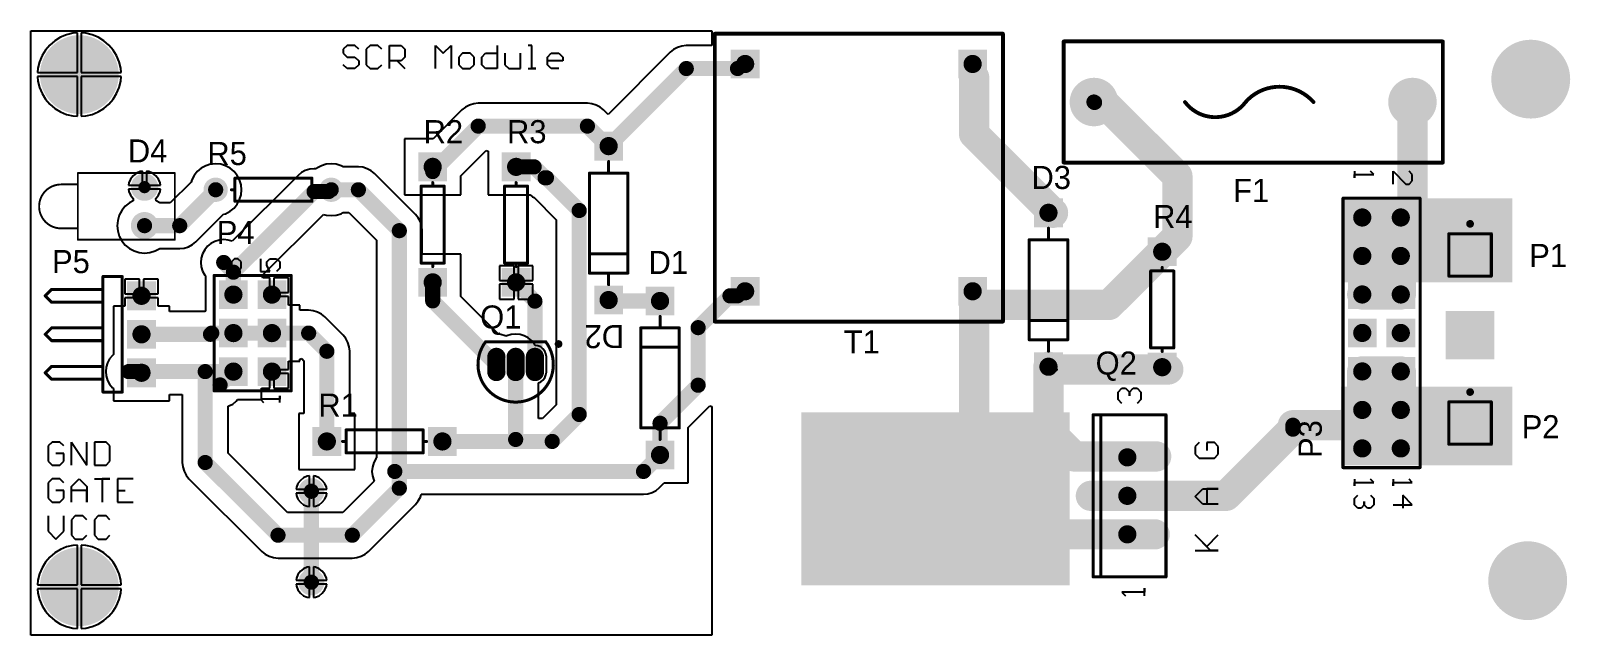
# Model space of a CAD drawing. Header units: millimetres. Extents: x 2 to 104, y 18 to 58.
import ezdxf

# ---------------------------------------------------------------- set-up
doc = ezdxf.new("R2010")
doc.units = ezdxf.units.MM
for name, color, linetype in [('BottomLayer', 5, 'Continuous'), ('BottomSolder', 6, 'Continuous'), ('Mechanical13', 56, 'Continuous'), ('Mechanical15', 56, 'Continuous'), ('MultiLayer', 9, 'Continuous'), ('PadHoleLayer', 156, 'Continuous'), ('TopLayer', 1, 'Continuous'), ('TopOverlay', 2, 'Continuous'), ('TopSolder', 216, 'Continuous')]:
    doc.layers.add(name, color=color, linetype=linetype)

msp = doc.modelspace()

# ---------------------------------------------------------------- texts
at = {"layer": 'TopOverlay'}
for s, p in [('R2', (27.9, 50.87)), ('R3', (33.4, 50.87)), ('D4', (8.4, 49.6)), ('R5', (13.64, 49.43)), ('D3', (67.98, 47.85)), ('F1', (81.28, 46.99)), ('R4', (76, 45.27)), ('P4', (14.26, 44.22)), ('P5', (3.4, 42.3)), ('D1', (42.73, 42.24)), ('P1', (100.8, 42.7)), ('Q1', (31.63, 38.64)), ('T1', (55.6, 37)), ('Q2', (72.21, 35.6)), ('R1', (20.96, 32.82)), ('P2', (100.3, 31.4))]:
    msp.add_text(s, height=1.524, dxfattribs=at).set_placement(p)
for s, rotation, p in [('D2', 180, (41.12, 38.87)), ('P3', 90, (87.12, 30.1))]:
    msp.add_text(s, height=1.524, rotation=rotation, dxfattribs=at).set_placement(p)

# ---------------------------------------------------------------- blocks, each defined once
blk = doc.blocks.new('DIODE_0_4_1')
at = {"layer": 'BottomLayer'}
for points in [[(-5.93, -0.85), (-4.23, -0.85), (-5.93, 0.85), (-4.23, 0.85)], [(4.23, -0.85), (5.93, -0.85), (4.23, 0.85), (5.93, 0.85)]]:
    blk.add_solid(points, dxfattribs=at)
at = {"layer": 'BottomSolder'}
for points in [[(-6.03, -0.95), (-4.13, -0.95), (-6.03, 0.95), (-4.13, 0.95)], [(4.13, -0.95), (6.03, -0.95), (4.13, 0.95), (6.03, 0.95)]]:
    blk.add_solid(points, dxfattribs=at)
at = {"layer": 'MultiLayer'}
for points in [[(-5.93, -0.85), (-4.23, -0.85), (-5.93, 0.85), (-4.23, 0.85)], [(4.23, -0.85), (5.93, -0.85), (4.23, 0.85), (5.93, 0.85)]]:
    blk.add_solid(points, dxfattribs=at)
at = {"layer": 'PadHoleLayer', "const_width": 0.6}
for points in [[(-5.38, 0, 1), (-4.78, 0, 1)], [(4.78, 0, 1), (5.38, 0, 1)]]:
    blk.add_lwpolyline(points, format="xyb", close=True, dxfattribs=at)
at = {"layer": 'TopLayer'}
for points in [[(-5.93, -0.85), (-4.23, -0.85), (-5.93, 0.85), (-4.23, 0.85)], [(4.23, -0.85), (5.93, -0.85), (4.23, 0.85), (5.93, 0.85)]]:
    blk.add_solid(points, dxfattribs=at)
at = {"layer": 'TopOverlay', "const_width": 0.2}
for points in [[(-3.3, 1.27), (3.3, 1.27)], [(-3.3, 1.27), (-3.3, -1.27)], [(2.03, 1.27), (2.03, -1.27)], [(3.3, 1.27), (3.3, -1.27)], [(-4.06, 0), (-3.3, 0)], [(3.3, 0), (4.06, 0)], [(-3.3, -1.27), (3.3, -1.27)]]:
    blk.add_lwpolyline(points, dxfattribs=at)
at = {"layer": 'TopOverlay', "const_width": 0.1}
for points in [[(-3.35, 1.27, 1), (-3.25, 1.27, 1)], [(-3.35, 1.27, 1), (-3.25, 1.27, 1)], [(1.98, 1.27, 1), (2.08, 1.27, 1)], [(3.25, 1.27, 1), (3.35, 1.27, 1)], [(3.25, 1.27, 1), (3.35, 1.27, 1)], [(-4.11, 0, 1), (-4.01, 0, 1)], [(-3.35, 0, 1), (-3.25, 0, 1)], [(3.25, 0, 1), (3.35, 0, 1)], [(4.01, 0, 1), (4.11, 0, 1)], [(-3.35, -1.27, 1), (-3.25, -1.27, 1)], [(-3.35, -1.27, 1), (-3.25, -1.27, 1)], [(1.98, -1.27, 1), (2.08, -1.27, 1)], [(3.25, -1.27, 1), (3.35, -1.27, 1)], [(3.25, -1.27, 1), (3.35, -1.27, 1)]]:
    blk.add_lwpolyline(points, format="xyb", close=True, dxfattribs=at)
at = {"layer": 'TopSolder'}
for points in [[(-6.03, -0.95), (-4.13, -0.95), (-6.03, 0.95), (-4.13, 0.95)], [(4.13, -0.95), (6.03, -0.95), (4.13, 0.95), (6.03, 0.95)]]:
    blk.add_solid(points, dxfattribs=at)
blk = doc.blocks.new('DIODE_0_4_2')
at = {"layer": 'BottomLayer'}
for points in [[(-5.93, -0.85), (-4.23, -0.85), (-5.93, 0.85), (-4.23, 0.85)], [(4.23, -0.85), (5.93, -0.85), (4.23, 0.85), (5.93, 0.85)]]:
    blk.add_solid(points, dxfattribs=at)
at = {"layer": 'BottomSolder'}
for points in [[(-6.03, -0.95), (-4.13, -0.95), (-6.03, 0.95), (-4.13, 0.95)], [(4.13, -0.95), (6.03, -0.95), (4.13, 0.95), (6.03, 0.95)]]:
    blk.add_solid(points, dxfattribs=at)
at = {"layer": 'MultiLayer'}
for points in [[(-5.93, -0.85), (-4.23, -0.85), (-5.93, 0.85), (-4.23, 0.85)], [(4.23, -0.85), (5.93, -0.85), (4.23, 0.85), (5.93, 0.85)]]:
    blk.add_solid(points, dxfattribs=at)
at = {"layer": 'PadHoleLayer', "const_width": 0.6}
for points in [[(-5.38, 0, 1), (-4.78, 0, 1)], [(4.78, 0, 1), (5.38, 0, 1)]]:
    blk.add_lwpolyline(points, format="xyb", close=True, dxfattribs=at)
at = {"layer": 'TopLayer'}
for points in [[(-5.93, -0.85), (-4.23, -0.85), (-5.93, 0.85), (-4.23, 0.85)], [(4.23, -0.85), (5.93, -0.85), (4.23, 0.85), (5.93, 0.85)]]:
    blk.add_solid(points, dxfattribs=at)
at = {"layer": 'TopOverlay', "const_width": 0.2}
for points in [[(3.3, 1.27), (-3.3, 1.27)], [(-3.3, -1.27), (-3.3, 1.27)], [(2.03, -1.27), (2.03, 1.27)], [(3.3, -1.27), (3.3, 1.27)], [(-3.3, 0), (-4.06, 0)], [(4.06, 0), (3.3, 0)], [(3.3, -1.27), (-3.3, -1.27)]]:
    blk.add_lwpolyline(points, dxfattribs=at)
at = {"layer": 'TopOverlay', "const_width": 0.1}
for points in [[(-3.35, 1.27, 1), (-3.25, 1.27, 1)], [(-3.35, 1.27, 1), (-3.25, 1.27, 1)], [(1.98, 1.27, 1), (2.08, 1.27, 1)], [(3.25, 1.27, 1), (3.35, 1.27, 1)], [(3.25, 1.27, 1), (3.35, 1.27, 1)], [(-4.11, 0, 1), (-4.01, 0, 1)], [(-3.35, 0, 1), (-3.25, 0, 1)], [(3.25, 0, 1), (3.35, 0, 1)], [(4.01, 0, 1), (4.11, 0, 1)], [(-3.35, -1.27, 1), (-3.25, -1.27, 1)], [(-3.35, -1.27, 1), (-3.25, -1.27, 1)], [(1.98, -1.27, 1), (2.08, -1.27, 1)], [(3.25, -1.27, 1), (3.35, -1.27, 1)], [(3.25, -1.27, 1), (3.35, -1.27, 1)]]:
    blk.add_lwpolyline(points, format="xyb", close=True, dxfattribs=at)
at = {"layer": 'TopSolder'}
for points in [[(-6.03, -0.95), (-4.13, -0.95), (-6.03, 0.95), (-4.13, 0.95)], [(4.13, -0.95), (6.03, -0.95), (4.13, 0.95), (6.03, 0.95)]]:
    blk.add_solid(points, dxfattribs=at)
blk = doc.blocks.new('DIODE_0_4_3')
at = {"layer": 'BottomLayer'}
for points in [[(-5.93, -0.85), (-4.23, -0.85), (-5.93, 0.85), (-4.23, 0.85)], [(4.23, -0.85), (5.93, -0.85), (4.23, 0.85), (5.93, 0.85)]]:
    blk.add_solid(points, dxfattribs=at)
at = {"layer": 'BottomSolder'}
for points in [[(-6.03, -0.95), (-4.13, -0.95), (-6.03, 0.95), (-4.13, 0.95)], [(4.13, -0.95), (6.03, -0.95), (4.13, 0.95), (6.03, 0.95)]]:
    blk.add_solid(points, dxfattribs=at)
at = {"layer": 'MultiLayer'}
for points in [[(-5.93, -0.85), (-4.23, -0.85), (-5.93, 0.85), (-4.23, 0.85)], [(4.23, -0.85), (5.93, -0.85), (4.23, 0.85), (5.93, 0.85)]]:
    blk.add_solid(points, dxfattribs=at)
at = {"layer": 'PadHoleLayer', "const_width": 0.6}
for points in [[(-5.38, 0, 1), (-4.78, 0, 1)], [(4.78, 0, 1), (5.38, 0, 1)]]:
    blk.add_lwpolyline(points, format="xyb", close=True, dxfattribs=at)
at = {"layer": 'TopLayer'}
for points in [[(-5.93, -0.85), (-4.23, -0.85), (-5.93, 0.85), (-4.23, 0.85)], [(4.23, -0.85), (5.93, -0.85), (4.23, 0.85), (5.93, 0.85)]]:
    blk.add_solid(points, dxfattribs=at)
at = {"layer": 'TopOverlay', "const_width": 0.2}
for points in [[(3.3, 1.27), (-3.3, 1.27)], [(-3.3, -1.27), (-3.3, 1.27)], [(2.03, -1.27), (2.03, 1.27)], [(3.3, -1.27), (3.3, 1.27)], [(-3.3, 0), (-4.06, 0)], [(4.06, 0), (3.3, 0)], [(3.3, -1.27), (-3.3, -1.27)]]:
    blk.add_lwpolyline(points, dxfattribs=at)
at = {"layer": 'TopOverlay', "const_width": 0.1}
for points in [[(-3.35, 1.27, 1), (-3.25, 1.27, 1)], [(-3.35, 1.27, 1), (-3.25, 1.27, 1)], [(1.98, 1.27, 1), (2.08, 1.27, 1)], [(3.25, 1.27, 1), (3.35, 1.27, 1)], [(3.25, 1.27, 1), (3.35, 1.27, 1)], [(-4.11, 0, 1), (-4.01, 0, 1)], [(-3.35, 0, 1), (-3.25, 0, 1)], [(3.25, 0, 1), (3.35, 0, 1)], [(4.01, 0, 1), (4.11, 0, 1)], [(-3.35, -1.27, 1), (-3.25, -1.27, 1)], [(-3.35, -1.27, 1), (-3.25, -1.27, 1)], [(1.98, -1.27, 1), (2.08, -1.27, 1)], [(3.25, -1.27, 1), (3.35, -1.27, 1)], [(3.25, -1.27, 1), (3.35, -1.27, 1)]]:
    blk.add_lwpolyline(points, format="xyb", close=True, dxfattribs=at)
at = {"layer": 'TopSolder'}
for points in [[(-6.03, -0.95), (-4.13, -0.95), (-6.03, 0.95), (-4.13, 0.95)], [(4.13, -0.95), (6.03, -0.95), (4.13, 0.95), (6.03, 0.95)]]:
    blk.add_solid(points, dxfattribs=at)
blk = doc.blocks.new('F_______4')
at = {"layer": 'BottomLayer', "const_width": 1.5}
for points in [[(1.25, 0, 1), (2.75, 0, 1)], [(22.25, 0, 1), (23.75, 0, 1)]]:
    blk.add_lwpolyline(points, format="xyb", close=True, dxfattribs=at)
at = {"layer": 'BottomSolder', "const_width": 1.6}
for points in [[(1.2, 0, 1), (2.8, 0, 1)], [(22.2, 0, 1), (23.8, 0, 1)]]:
    blk.add_lwpolyline(points, format="xyb", close=True, dxfattribs=at)
at = {"layer": 'MultiLayer', "const_width": 1.5}
for points in [[(1.25, 0, 1), (2.75, 0, 1)], [(22.25, 0, 1), (23.75, 0, 1)]]:
    blk.add_lwpolyline(points, format="xyb", close=True, dxfattribs=at)
at = {"layer": 'PadHoleLayer', "const_width": 0.875}
for points in [[(1.56, 0, 1), (2.44, 0, 1)], [(22.56, 0, 1), (23.44, 0, 1)]]:
    blk.add_lwpolyline(points, format="xyb", close=True, dxfattribs=at)
at = {"layer": 'TopLayer', "const_width": 1.5}
for points in [[(1.25, 0, 1), (2.75, 0, 1)], [(22.25, 0, 1), (23.75, 0, 1)]]:
    blk.add_lwpolyline(points, format="xyb", close=True, dxfattribs=at)
at = {"layer": 'TopOverlay', "const_width": 0.254}
for points in [[(0, 4), (25, 4)], [(0, 2), (0, 4)], [(25, 2), (25, 4)], [(0, -2), (0, 2)], [(25, -2), (25, 2)], [(25, -4), (25, 2)], [(0, -4), (0, -2)], [(0, -4), (25, -4)]]:
    blk.add_lwpolyline(points, dxfattribs=at)
at = {"layer": 'TopOverlay', "const_width": 0.127}
for points in [[(-0.06, 4, 1), (0.06, 4, 1)], [(-0.06, 4, 1), (0.06, 4, 1)], [(24.94, 4, 1), (25.06, 4, 1)], [(24.94, 4, 1), (25.06, 4, 1)], [(-0.06, 2, 1), (0.06, 2, 1)], [(-0.06, 2, 1), (0.06, 2, 1)], [(24.94, 2, 1), (25.06, 2, 1)], [(24.94, 2, 1), (25.06, 2, 1)], [(24.94, 2, 1), (25.06, 2, 1)], [(7.94, 0, 1), (8.06, 0, 1)], [(11.94, 0, 1), (12.06, 0, 1)], [(11.94, 0, 1), (12.06, 0, 1)], [(16.41, 0, 1), (16.54, 0, 1)], [(-0.06, -2, 1), (0.06, -2, 1)], [(-0.06, -2, 1), (0.06, -2, 1)], [(24.94, -2, 1), (25.06, -2, 1)], [(-0.06, -4, 1), (0.06, -4, 1)], [(-0.06, -4, 1), (0.06, -4, 1)], [(24.94, -4, 1), (25.06, -4, 1)], [(24.94, -4, 1), (25.06, -4, 1)]]:
    blk.add_lwpolyline(points, format="xyb", close=True, dxfattribs=at)
at = {"layer": 'TopOverlay', "const_width": 0.254}
for points in [[(12, 0, -0.4514), (16.47, 0)], [(12, 0, -0.500001), (8, 0)]]:
    blk.add_lwpolyline(points, format="xyb", dxfattribs=at)
at = {"layer": 'TopSolder', "const_width": 1.6}
for points in [[(1.2, 0, 1), (2.8, 0, 1)], [(22.2, 0, 1), (23.8, 0, 1)]]:
    blk.add_lwpolyline(points, format="xyb", close=True, dxfattribs=at)
blk = doc.blocks.new('PIN1_5')
at = {"layer": 'BottomLayer'}
blk.add_solid([(-1.5, -1.5), (1.5, -1.5), (-1.5, 1.5), (1.5, 1.5)], dxfattribs=at)
at = {"layer": 'BottomSolder'}
blk.add_solid([(-1.6, -1.6), (1.6, -1.6), (-1.6, 1.6), (1.6, 1.6)], dxfattribs=at)
at = {"layer": 'MultiLayer'}
blk.add_solid([(-1.5, -1.5), (1.5, -1.5), (-1.5, 1.5), (1.5, 1.5)], dxfattribs=at)
at = {"layer": 'PadHoleLayer', "const_width": 1}
blk.add_lwpolyline([(-0.5, 0, 1), (0.5, 0, 1)], format="xyb", close=True, dxfattribs=at)
at = {"layer": 'TopLayer'}
blk.add_solid([(-1.5, -1.5), (1.5, -1.5), (-1.5, 1.5), (1.5, 1.5)], dxfattribs=at)
at = {"layer": 'TopOverlay'}
for points, const_width in [([(0.13, 2.05, 1), (-0.13, 2.05, 1)], 0.25), ([(-0.19, 2.05, 1), (-0.06, 2.05, 1)], 0.125), ([(0.06, 2.05, 1), (0.19, 2.05, 1)], 0.125), ([(-1.45, 1.4, 1), (-1.35, 1.4, 1)], 0.1), ([(-1.45, 1.4, 1), (-1.35, 1.4, 1)], 0.1), ([(1.35, 1.4, 1), (1.45, 1.4, 1)], 0.1), ([(1.35, 1.4, 1), (1.45, 1.4, 1)], 0.1), ([(-1.45, -1.4, 1), (-1.35, -1.4, 1)], 0.1), ([(-1.45, -1.4, 1), (-1.35, -1.4, 1)], 0.1), ([(1.35, -1.4, 1), (1.45, -1.4, 1)], 0.1), ([(1.35, -1.4, 1), (1.45, -1.4, 1)], 0.1)]:
    blk.add_lwpolyline(points, format="xyb", close=True, dxfattribs=dict(at, const_width=const_width))
at = {"layer": 'TopOverlay', "const_width": 0.2}
for points in [[(-1.4, -1.4), (-1.4, 1.4)], [(-1.4, 1.4), (1.4, 1.4)], [(1.4, -1.4), (1.4, 1.4)], [(-1.4, -1.4), (1.4, -1.4)]]:
    blk.add_lwpolyline(points, dxfattribs=at)
at = {"layer": 'TopSolder'}
blk.add_solid([(-1.6, -1.6), (1.6, -1.6), (-1.6, 1.6), (1.6, 1.6)], dxfattribs=at)
blk = doc.blocks.new('PIN1_6')
at = {"layer": 'BottomLayer'}
blk.add_solid([(-1.5, -1.5), (1.5, -1.5), (-1.5, 1.5), (1.5, 1.5)], dxfattribs=at)
at = {"layer": 'BottomSolder'}
blk.add_solid([(-1.6, -1.6), (1.6, -1.6), (-1.6, 1.6), (1.6, 1.6)], dxfattribs=at)
at = {"layer": 'MultiLayer'}
blk.add_solid([(-1.5, -1.5), (1.5, -1.5), (-1.5, 1.5), (1.5, 1.5)], dxfattribs=at)
at = {"layer": 'PadHoleLayer', "const_width": 1}
blk.add_lwpolyline([(-0.5, 0, 1), (0.5, 0, 1)], format="xyb", close=True, dxfattribs=at)
at = {"layer": 'TopLayer'}
blk.add_solid([(-1.5, -1.5), (1.5, -1.5), (-1.5, 1.5), (1.5, 1.5)], dxfattribs=at)
at = {"layer": 'TopOverlay'}
for points, const_width in [([(0.13, 2.05, 1), (-0.13, 2.05, 1)], 0.25), ([(-0.19, 2.05, 1), (-0.06, 2.05, 1)], 0.125), ([(0.06, 2.05, 1), (0.19, 2.05, 1)], 0.125), ([(-1.45, 1.4, 1), (-1.35, 1.4, 1)], 0.1), ([(-1.45, 1.4, 1), (-1.35, 1.4, 1)], 0.1), ([(1.35, 1.4, 1), (1.45, 1.4, 1)], 0.1), ([(1.35, 1.4, 1), (1.45, 1.4, 1)], 0.1), ([(-1.45, -1.4, 1), (-1.35, -1.4, 1)], 0.1), ([(-1.45, -1.4, 1), (-1.35, -1.4, 1)], 0.1), ([(1.35, -1.4, 1), (1.45, -1.4, 1)], 0.1), ([(1.35, -1.4, 1), (1.45, -1.4, 1)], 0.1)]:
    blk.add_lwpolyline(points, format="xyb", close=True, dxfattribs=dict(at, const_width=const_width))
at = {"layer": 'TopOverlay', "const_width": 0.2}
for points in [[(-1.4, -1.4), (-1.4, 1.4)], [(-1.4, 1.4), (1.4, 1.4)], [(1.4, -1.4), (1.4, 1.4)], [(-1.4, -1.4), (1.4, -1.4)]]:
    blk.add_lwpolyline(points, dxfattribs=at)
at = {"layer": 'TopSolder'}
blk.add_solid([(-1.6, -1.6), (1.6, -1.6), (-1.6, 1.6), (1.6, 1.6)], dxfattribs=at)
blk = doc.blocks.new('HDR2X7_7')
at = {"layer": 'BottomLayer'}
for points in [[(-0.85, 1.69), (0.85, 1.69), (-0.85, 3.39), (0.85, 3.39)], [(1.69, 1.69), (3.39, 1.69), (1.69, 3.39), (3.39, 3.39)], [(4.23, 1.69), (5.93, 1.69), (4.23, 3.39), (5.93, 3.39)], [(6.77, 1.69), (8.47, 1.69), (6.77, 3.39), (8.47, 3.39)], [(9.31, 1.69), (11.01, 1.69), (9.31, 3.39), (11.01, 3.39)], [(11.85, 1.69), (13.55, 1.69), (11.85, 3.39), (13.55, 3.39)], [(14.39, 1.69), (16.09, 1.69), (14.39, 3.39), (16.09, 3.39)], [(-0.85, -0.85), (0.85, -0.85), (-0.85, 0.85), (0.85, 0.85)], [(1.69, -0.85), (3.39, -0.85), (1.69, 0.85), (3.39, 0.85)], [(4.23, -0.85), (5.93, -0.85), (4.23, 0.85), (5.93, 0.85)], [(6.77, -0.85), (8.47, -0.85), (6.77, 0.85), (8.47, 0.85)], [(9.31, -0.85), (11.01, -0.85), (9.31, 0.85), (11.01, 0.85)], [(11.85, -0.85), (13.55, -0.85), (11.85, 0.85), (13.55, 0.85)], [(14.39, -0.85), (16.09, -0.85), (14.39, 0.85), (16.09, 0.85)]]:
    blk.add_solid(points, dxfattribs=at)
at = {"layer": 'BottomSolder'}
for points in [[(-0.95, 1.59), (0.95, 1.59), (-0.95, 3.49), (0.95, 3.49)], [(1.59, 1.59), (3.49, 1.59), (1.59, 3.49), (3.49, 3.49)], [(4.13, 1.59), (6.03, 1.59), (4.13, 3.49), (6.03, 3.49)], [(6.67, 1.59), (8.57, 1.59), (6.67, 3.49), (8.57, 3.49)], [(9.21, 1.59), (11.11, 1.59), (9.21, 3.49), (11.11, 3.49)], [(11.75, 1.59), (13.65, 1.59), (11.75, 3.49), (13.65, 3.49)], [(14.29, 1.59), (16.19, 1.59), (14.29, 3.49), (16.19, 3.49)], [(-0.95, -0.95), (0.95, -0.95), (-0.95, 0.95), (0.95, 0.95)], [(1.59, -0.95), (3.49, -0.95), (1.59, 0.95), (3.49, 0.95)], [(4.13, -0.95), (6.03, -0.95), (4.13, 0.95), (6.03, 0.95)], [(6.67, -0.95), (8.57, -0.95), (6.67, 0.95), (8.57, 0.95)], [(9.21, -0.95), (11.11, -0.95), (9.21, 0.95), (11.11, 0.95)], [(11.75, -0.95), (13.65, -0.95), (11.75, 0.95), (13.65, 0.95)], [(14.29, -0.95), (16.19, -0.95), (14.29, 0.95), (16.19, 0.95)]]:
    blk.add_solid(points, dxfattribs=at)
at = {"layer": 'MultiLayer'}
for points in [[(-0.85, 1.69), (0.85, 1.69), (-0.85, 3.39), (0.85, 3.39)], [(1.69, 1.69), (3.39, 1.69), (1.69, 3.39), (3.39, 3.39)], [(4.23, 1.69), (5.93, 1.69), (4.23, 3.39), (5.93, 3.39)], [(6.77, 1.69), (8.47, 1.69), (6.77, 3.39), (8.47, 3.39)], [(9.31, 1.69), (11.01, 1.69), (9.31, 3.39), (11.01, 3.39)], [(11.85, 1.69), (13.55, 1.69), (11.85, 3.39), (13.55, 3.39)], [(14.39, 1.69), (16.09, 1.69), (14.39, 3.39), (16.09, 3.39)], [(-0.85, -0.85), (0.85, -0.85), (-0.85, 0.85), (0.85, 0.85)], [(1.69, -0.85), (3.39, -0.85), (1.69, 0.85), (3.39, 0.85)], [(4.23, -0.85), (5.93, -0.85), (4.23, 0.85), (5.93, 0.85)], [(6.77, -0.85), (8.47, -0.85), (6.77, 0.85), (8.47, 0.85)], [(9.31, -0.85), (11.01, -0.85), (9.31, 0.85), (11.01, 0.85)], [(11.85, -0.85), (13.55, -0.85), (11.85, 0.85), (13.55, 0.85)], [(14.39, -0.85), (16.09, -0.85), (14.39, 0.85), (16.09, 0.85)]]:
    blk.add_solid(points, dxfattribs=at)
at = {"layer": 'PadHoleLayer', "const_width": 0.6}
for points in [[(-0.3, 2.54, 1), (0.3, 2.54, 1)], [(2.24, 2.54, 1), (2.84, 2.54, 1)], [(4.78, 2.54, 1), (5.38, 2.54, 1)], [(7.32, 2.54, 1), (7.92, 2.54, 1)], [(9.86, 2.54, 1), (10.46, 2.54, 1)], [(12.4, 2.54, 1), (13, 2.54, 1)], [(14.94, 2.54, 1), (15.54, 2.54, 1)], [(-0.3, 0, 1), (0.3, 0, 1)], [(2.24, 0, 1), (2.84, 0, 1)], [(4.78, 0, 1), (5.38, 0, 1)], [(7.32, 0, 1), (7.92, 0, 1)], [(9.86, 0, 1), (10.46, 0, 1)], [(12.4, 0, 1), (13, 0, 1)], [(14.94, 0, 1), (15.54, 0, 1)]]:
    blk.add_lwpolyline(points, format="xyb", close=True, dxfattribs=at)
at = {"layer": 'TopLayer'}
for points in [[(-0.85, 1.69), (0.85, 1.69), (-0.85, 3.39), (0.85, 3.39)], [(1.69, 1.69), (3.39, 1.69), (1.69, 3.39), (3.39, 3.39)], [(4.23, 1.69), (5.93, 1.69), (4.23, 3.39), (5.93, 3.39)], [(6.77, 1.69), (8.47, 1.69), (6.77, 3.39), (8.47, 3.39)], [(9.31, 1.69), (11.01, 1.69), (9.31, 3.39), (11.01, 3.39)], [(11.85, 1.69), (13.55, 1.69), (11.85, 3.39), (13.55, 3.39)], [(14.39, 1.69), (16.09, 1.69), (14.39, 3.39), (16.09, 3.39)], [(-0.85, -0.85), (0.85, -0.85), (-0.85, 0.85), (0.85, 0.85)], [(1.69, -0.85), (3.39, -0.85), (1.69, 0.85), (3.39, 0.85)], [(4.23, -0.85), (5.93, -0.85), (4.23, 0.85), (5.93, 0.85)], [(6.77, -0.85), (8.47, -0.85), (6.77, 0.85), (8.47, 0.85)], [(9.31, -0.85), (11.01, -0.85), (9.31, 0.85), (11.01, 0.85)], [(11.85, -0.85), (13.55, -0.85), (11.85, 0.85), (13.55, 0.85)], [(14.39, -0.85), (16.09, -0.85), (14.39, 0.85), (16.09, 0.85)]]:
    blk.add_solid(points, dxfattribs=at)
at = {"layer": 'TopOverlay'}
for p, q in [((-2.84, 3.3), (-3.05, 3.09)), ((-2.41, 3.3), (-2.84, 3.3)), ((-2.2, 3.09), (-2.41, 3.3)), ((-2.2, 2.88), (-2.2, 3.09)), ((17.48, 3.3), (17.27, 3.09)), ((17.48, 2.03), (17.48, 3.3)), ((18.96, 3.3), (18.33, 2.67)), ((18.96, 2.03), (18.96, 3.3)), ((-3.05, 2.03), (-2.2, 2.88)), ((-2.2, 2.03), (-3.05, 2.03)), ((17.27, 2.03), (17.7, 2.03)), ((17.7, 2.03), (17.48, 2.03)), ((18.33, 2.67), (19.18, 2.67)), ((-2.84, 0.76), (-3.05, 0.55)), ((-2.84, -0.51), (-2.84, 0.76)), ((17.48, 0.76), (17.27, 0.55)), ((17.48, -0.51), (17.48, 0.76)), ((18.33, 0.55), (18.54, 0.76)), ((18.54, 0.76), (18.96, 0.76)), ((18.96, 0.13), (18.75, 0.13)), ((18.75, 0.13), (18.96, 0.13)), ((18.96, 0.76), (19.18, 0.55)), ((19.18, 0.34), (18.96, 0.13)), ((18.96, 0.13), (19.18, -0.08)), ((19.18, 0.55), (19.18, 0.34)), ((-3.05, -0.51), (-2.62, -0.51)), ((-2.62, -0.51), (-2.84, -0.51)), ((17.27, -0.51), (17.7, -0.51)), ((17.7, -0.51), (17.48, -0.51)), ((18.54, -0.51), (18.33, -0.3)), ((18.96, -0.51), (18.54, -0.51)), ((19.18, -0.3), (18.96, -0.51)), ((19.18, -0.08), (19.18, -0.3))]:
    blk.add_line(p, q, dxfattribs=at)
at = {"layer": 'TopOverlay', "const_width": 0.2}
for points in [[(-1.27, -1.27), (-1.27, 3.81)], [(16.51, 3.81), (-1.27, 3.81)], [(16.51, -1.27), (16.51, 3.81)], [(16.51, -1.27), (-1.27, -1.27)]]:
    blk.add_lwpolyline(points, dxfattribs=at)
at = {"layer": 'TopOverlay', "const_width": 0.1}
for points in [[(-1.32, 3.81, 1), (-1.22, 3.81, 1)], [(-1.32, 3.81, 1), (-1.22, 3.81, 1)], [(16.46, 3.81, 1), (16.56, 3.81, 1)], [(16.46, 3.81, 1), (16.56, 3.81, 1)], [(-1.32, -1.27, 1), (-1.22, -1.27, 1)], [(-1.32, -1.27, 1), (-1.22, -1.27, 1)], [(16.46, -1.27, 1), (16.56, -1.27, 1)], [(16.46, -1.27, 1), (16.56, -1.27, 1)]]:
    blk.add_lwpolyline(points, format="xyb", close=True, dxfattribs=at)
at = {"layer": 'TopSolder'}
for points in [[(-0.95, 1.59), (0.95, 1.59), (-0.95, 3.49), (0.95, 3.49)], [(1.59, 1.59), (3.49, 1.59), (1.59, 3.49), (3.49, 3.49)], [(4.13, 1.59), (6.03, 1.59), (4.13, 3.49), (6.03, 3.49)], [(6.67, 1.59), (8.57, 1.59), (6.67, 3.49), (8.57, 3.49)], [(9.21, 1.59), (11.11, 1.59), (9.21, 3.49), (11.11, 3.49)], [(11.75, 1.59), (13.65, 1.59), (11.75, 3.49), (13.65, 3.49)], [(14.29, 1.59), (16.19, 1.59), (14.29, 3.49), (16.19, 3.49)], [(-0.95, -0.95), (0.95, -0.95), (-0.95, 0.95), (0.95, 0.95)], [(1.59, -0.95), (3.49, -0.95), (1.59, 0.95), (3.49, 0.95)], [(4.13, -0.95), (6.03, -0.95), (4.13, 0.95), (6.03, 0.95)], [(6.67, -0.95), (8.57, -0.95), (6.67, 0.95), (8.57, 0.95)], [(9.21, -0.95), (11.11, -0.95), (9.21, 0.95), (11.11, 0.95)], [(11.75, -0.95), (13.65, -0.95), (11.75, 0.95), (13.65, 0.95)], [(14.29, -0.95), (16.19, -0.95), (14.29, 0.95), (16.19, 0.95)]]:
    blk.add_solid(points, dxfattribs=at)
blk = doc.blocks.new('HDR2X3_8')
at = {"layer": 'BottomLayer'}
for points in [[(-0.85, 1.69), (0.85, 1.69), (-0.85, 3.39), (0.85, 3.39)], [(1.69, 1.69), (3.39, 1.69), (1.69, 3.39), (3.39, 3.39)], [(4.23, 1.69), (5.93, 1.69), (4.23, 3.39), (5.93, 3.39)], [(-0.85, -0.85), (0.85, -0.85), (-0.85, 0.85), (0.85, 0.85)], [(1.69, -0.85), (3.39, -0.85), (1.69, 0.85), (3.39, 0.85)], [(4.23, -0.85), (5.93, -0.85), (4.23, 0.85), (5.93, 0.85)]]:
    blk.add_solid(points, dxfattribs=at)
at = {"layer": 'BottomSolder'}
for points in [[(-0.95, 1.59), (0.95, 1.59), (-0.95, 3.49), (0.95, 3.49)], [(1.59, 1.59), (3.49, 1.59), (1.59, 3.49), (3.49, 3.49)], [(4.13, 1.59), (6.03, 1.59), (4.13, 3.49), (6.03, 3.49)], [(-0.95, -0.95), (0.95, -0.95), (-0.95, 0.95), (0.95, 0.95)], [(1.59, -0.95), (3.49, -0.95), (1.59, 0.95), (3.49, 0.95)], [(4.13, -0.95), (6.03, -0.95), (4.13, 0.95), (6.03, 0.95)]]:
    blk.add_solid(points, dxfattribs=at)
at = {"layer": 'MultiLayer'}
for points in [[(-0.85, 1.69), (0.85, 1.69), (-0.85, 3.39), (0.85, 3.39)], [(1.69, 1.69), (3.39, 1.69), (1.69, 3.39), (3.39, 3.39)], [(4.23, 1.69), (5.93, 1.69), (4.23, 3.39), (5.93, 3.39)], [(-0.85, -0.85), (0.85, -0.85), (-0.85, 0.85), (0.85, 0.85)], [(1.69, -0.85), (3.39, -0.85), (1.69, 0.85), (3.39, 0.85)], [(4.23, -0.85), (5.93, -0.85), (4.23, 0.85), (5.93, 0.85)]]:
    blk.add_solid(points, dxfattribs=at)
at = {"layer": 'PadHoleLayer', "const_width": 0.6}
for points in [[(-0.3, 2.54, 1), (0.3, 2.54, 1)], [(2.24, 2.54, 1), (2.84, 2.54, 1)], [(4.78, 2.54, 1), (5.38, 2.54, 1)], [(-0.3, 0, 1), (0.3, 0, 1)], [(2.24, 0, 1), (2.84, 0, 1)], [(4.78, 0, 1), (5.38, 0, 1)]]:
    blk.add_lwpolyline(points, format="xyb", close=True, dxfattribs=at)
at = {"layer": 'TopLayer'}
for points in [[(-0.85, 1.69), (0.85, 1.69), (-0.85, 3.39), (0.85, 3.39)], [(1.69, 1.69), (3.39, 1.69), (1.69, 3.39), (3.39, 3.39)], [(4.23, 1.69), (5.93, 1.69), (4.23, 3.39), (5.93, 3.39)], [(-0.85, -0.85), (0.85, -0.85), (-0.85, 0.85), (0.85, 0.85)], [(1.69, -0.85), (3.39, -0.85), (1.69, 0.85), (3.39, 0.85)], [(4.23, -0.85), (5.93, -0.85), (4.23, 0.85), (5.93, 0.85)]]:
    blk.add_solid(points, dxfattribs=at)
at = {"layer": 'TopOverlay'}
for p, q in [((7.03, 3.09), (6.6, 2.67)), ((7.45, 3.3), (7.03, 3.09)), ((6.6, 2.67), (6.6, 2.24)), ((7.24, 2.67), (6.6, 2.67)), ((6.6, 2.24), (6.82, 2.03)), ((6.82, 2.03), (7.24, 2.03)), ((7.45, 2.46), (7.24, 2.67)), ((7.24, 2.03), (7.45, 2.24)), ((7.45, 2.24), (7.45, 2.46)), ((-1.82, 0.76), (-2.03, 0.55)), ((-1.82, -0.51), (-1.82, 0.76)), ((7.45, 0.76), (6.6, 0.76)), ((6.6, 0.76), (6.6, 0.13)), ((6.6, 0.13), (7.03, 0.34)), ((7.03, 0.34), (7.24, 0.34)), ((7.24, 0.34), (7.45, 0.13)), ((7.45, 0.13), (7.45, -0.3)), ((-2.03, -0.51), (-1.61, -0.51)), ((-1.61, -0.51), (-1.82, -0.51)), ((6.82, -0.51), (6.6, -0.3)), ((7.24, -0.51), (6.82, -0.51)), ((7.45, -0.3), (7.24, -0.51))]:
    blk.add_line(p, q, dxfattribs=at)
at = {"layer": 'TopOverlay', "const_width": 0.2}
for points in [[(-1.27, 3.81), (-1.27, -1.27)], [(-1.27, 3.81), (6.35, 3.81)], [(6.35, 3.81), (6.35, -1.27)], [(-1.27, -1.27), (6.35, -1.27)], [(1.48, -1.27), (6.35, -1.27)]]:
    blk.add_lwpolyline(points, dxfattribs=at)
at = {"layer": 'TopOverlay', "const_width": 0.1}
for points in [[(-1.32, 3.81, 1), (-1.22, 3.81, 1)], [(-1.32, 3.81, 1), (-1.22, 3.81, 1)], [(6.3, 3.81, 1), (6.4, 3.81, 1)], [(6.3, 3.81, 1), (6.4, 3.81, 1)], [(-1.32, -1.27, 1), (-1.22, -1.27, 1)], [(-1.32, -1.27, 1), (-1.22, -1.27, 1)], [(1.43, -1.27, 1), (1.53, -1.27, 1)], [(6.3, -1.27, 1), (6.4, -1.27, 1)], [(6.3, -1.27, 1), (6.4, -1.27, 1)], [(6.3, -1.27, 1), (6.4, -1.27, 1)]]:
    blk.add_lwpolyline(points, format="xyb", close=True, dxfattribs=at)
at = {"layer": 'TopSolder'}
for points in [[(-0.95, 1.59), (0.95, 1.59), (-0.95, 3.49), (0.95, 3.49)], [(1.59, 1.59), (3.49, 1.59), (1.59, 3.49), (3.49, 3.49)], [(4.13, 1.59), (6.03, 1.59), (4.13, 3.49), (6.03, 3.49)], [(-0.95, -0.95), (0.95, -0.95), (-0.95, 0.95), (0.95, 0.95)], [(1.59, -0.95), (3.49, -0.95), (1.59, 0.95), (3.49, 0.95)], [(4.13, -0.95), (6.03, -0.95), (4.13, 0.95), (6.03, 0.95)]]:
    blk.add_solid(points, dxfattribs=at)
blk = doc.blocks.new('TO_92A_9')
at = {"layer": 'BottomLayer', "const_width": 1}
for points in [[(0.5, 1.27), (-0.5, 1.27)], [(0.5, 0), (-0.5, 0)], [(0.5, -1.27), (-0.5, -1.27)]]:
    blk.add_lwpolyline(points, dxfattribs=at)
at = {"layer": 'BottomLayer', "const_width": 0.5}
for points in [[(-0.75, 1.27, 1), (-0.25, 1.27, 1)], [(0.25, 1.27, 1), (0.75, 1.27, 1)], [(-0.75, 0, 1), (-0.25, 0, 1)], [(0.25, 0, 1), (0.75, 0, 1)], [(-0.75, -1.27, 1), (-0.25, -1.27, 1)], [(0.25, -1.27, 1), (0.75, -1.27, 1)]]:
    blk.add_lwpolyline(points, format="xyb", close=True, dxfattribs=at)
at = {"layer": 'BottomSolder', "const_width": 1.2}
for points in [[(0.5, 1.27), (-0.5, 1.27)], [(0.5, 0), (-0.5, 0)], [(0.5, -1.27), (-0.5, -1.27)]]:
    blk.add_lwpolyline(points, dxfattribs=at)
at = {"layer": 'BottomSolder', "const_width": 0.602}
for points in [[(-0.8, 1.27, 1), (-0.2, 1.27, 1)], [(0.2, 1.27, 1), (0.8, 1.27, 1)], [(-0.8, 0, 1), (-0.2, 0, 1)], [(0.2, 0, 1), (0.8, 0, 1)], [(-0.8, -1.27, 1), (-0.2, -1.27, 1)], [(0.2, -1.27, 1), (0.8, -1.27, 1)]]:
    blk.add_lwpolyline(points, format="xyb", close=True, dxfattribs=at)
at = {"layer": 'Mechanical13', "const_width": 0.1}
blk.add_lwpolyline([(1.5, -1.98, -2.01215), (1.5, 1.98)], format="xyb", dxfattribs=at)
blk.add_lwpolyline([(1.5, 1.98), (1.5, -1.98)], dxfattribs=at)
at = {"layer": 'Mechanical13', "const_width": 0.05}
for points in [[(1.48, 1.98, 1), (1.53, 1.98, 1)], [(1.48, 1.98, 1), (1.53, 1.98, 1)], [(1.48, -1.98, 1), (1.53, -1.98, 1)], [(1.48, -1.98, 1), (1.53, -1.98, 1)]]:
    blk.add_lwpolyline(points, format="xyb", close=True, dxfattribs=at)
at = {"layer": 'Mechanical15', "const_width": 0.1}
for points in [[(-0.5, 0), (0.5, 0)], [(0, 0.5), (0, -0.5)]]:
    blk.add_lwpolyline(points, dxfattribs=at)
at = {"layer": 'Mechanical15', "const_width": 0.05}
for points in [[(-0.52, 0, 1), (-0.47, 0, 1)], [(-0.03, 0.5, 1), (0.02, 0.5, 1)], [(0.48, 0, 1), (0.53, 0, 1)], [(-0.03, -0.5, 1), (0.02, -0.5, 1)]]:
    blk.add_lwpolyline(points, format="xyb", close=True, dxfattribs=at)
at = {"layer": 'MultiLayer', "const_width": 1}
for points in [[(0.5, 1.27), (-0.5, 1.27)], [(0.5, 0), (-0.5, 0)], [(0.5, -1.27), (-0.5, -1.27)]]:
    blk.add_lwpolyline(points, dxfattribs=at)
at = {"layer": 'MultiLayer', "const_width": 0.5}
for points in [[(-0.75, 1.27, 1), (-0.25, 1.27, 1)], [(0.25, 1.27, 1), (0.75, 1.27, 1)], [(-0.75, 0, 1), (-0.25, 0, 1)], [(0.25, 0, 1), (0.75, 0, 1)], [(-0.75, -1.27, 1), (-0.25, -1.27, 1)], [(0.25, -1.27, 1), (0.75, -1.27, 1)]]:
    blk.add_lwpolyline(points, format="xyb", close=True, dxfattribs=at)
at = {"layer": 'PadHoleLayer', "const_width": 0.45}
for points in [[(-0.23, 1.27, 1), (0.22, 1.27, 1)], [(-0.23, 0, 1), (0.22, 0, 1)], [(-0.23, -1.27, 1), (0.22, -1.27, 1)]]:
    blk.add_lwpolyline(points, format="xyb", close=True, dxfattribs=at)
at = {"layer": 'TopLayer', "const_width": 1}
for points in [[(0.5, 1.27), (-0.5, 1.27)], [(0.5, 0), (-0.5, 0)], [(0.5, -1.27), (-0.5, -1.27)]]:
    blk.add_lwpolyline(points, dxfattribs=at)
at = {"layer": 'TopLayer', "const_width": 0.5}
for points in [[(-0.75, 1.27, 1), (-0.25, 1.27, 1)], [(0.25, 1.27, 1), (0.75, 1.27, 1)], [(-0.75, 0, 1), (-0.25, 0, 1)], [(0.25, 0, 1), (0.75, 0, 1)], [(-0.75, -1.27, 1), (-0.25, -1.27, 1)], [(0.25, -1.27, 1), (0.75, -1.27, 1)]]:
    blk.add_lwpolyline(points, format="xyb", close=True, dxfattribs=at)
at = {"layer": 'TopOverlay', "const_width": 0.2}
blk.add_lwpolyline([(1.5, -1.98, -2.01215), (1.5, 1.98)], format="xyb", dxfattribs=at)
blk.add_lwpolyline([(1.5, 1.98), (1.5, -1.98)], dxfattribs=at)
at = {"layer": 'TopOverlay'}
for points, const_width in [([(1.45, 1.98, 1), (1.55, 1.98, 1)], 0.1), ([(1.45, 1.98, 1), (1.55, 1.98, 1)], 0.1), ([(1.45, -1.98, 1), (1.55, -1.98, 1)], 0.1), ([(1.45, -1.98, 1), (1.55, -1.98, 1)], 0.1), ([(1.48, -2.83, 1), (1.22, -2.83, 1)], 0.25), ([(1.16, -2.83, 1), (1.29, -2.83, 1)], 0.125), ([(1.41, -2.83, 1), (1.54, -2.83, 1)], 0.125)]:
    blk.add_lwpolyline(points, format="xyb", close=True, dxfattribs=dict(at, const_width=const_width))
at = {"layer": 'TopSolder', "const_width": 1.2}
for points in [[(0.5, 1.27), (-0.5, 1.27)], [(0.5, 0), (-0.5, 0)], [(0.5, -1.27), (-0.5, -1.27)]]:
    blk.add_lwpolyline(points, dxfattribs=at)
at = {"layer": 'TopSolder', "const_width": 0.602}
for points in [[(-0.8, 1.27, 1), (-0.2, 1.27, 1)], [(0.2, 1.27, 1), (0.8, 1.27, 1)], [(-0.8, 0, 1), (-0.2, 0, 1)], [(0.2, 0, 1), (0.8, 0, 1)], [(-0.8, -1.27, 1), (-0.2, -1.27, 1)], [(0.2, -1.27, 1), (0.8, -1.27, 1)]]:
    blk.add_lwpolyline(points, format="xyb", close=True, dxfattribs=at)
blk = doc.blocks.new('TO_220_AB_10')
at = {"layer": 'BottomLayer'}
for points in [[(-3.39, -0.85), (-1.69, -0.85), (-3.39, 0.85), (-1.69, 0.85)], [(-0.85, -0.85), (0.85, -0.85), (-0.85, 0.85), (0.85, 0.85)], [(1.69, -0.85), (3.39, -0.85), (1.69, 0.85), (3.39, 0.85)]]:
    blk.add_solid(points, dxfattribs=at)
at = {"layer": 'BottomSolder'}
for points in [[(-3.49, -0.95), (-1.59, -0.95), (-3.49, 0.95), (-1.59, 0.95)], [(-0.95, -0.95), (0.95, -0.95), (-0.95, 0.95), (0.95, 0.95)], [(1.59, -0.95), (3.49, -0.95), (1.59, 0.95), (3.49, 0.95)]]:
    blk.add_solid(points, dxfattribs=at)
at = {"layer": 'MultiLayer'}
for points in [[(-3.39, -0.85), (-1.69, -0.85), (-3.39, 0.85), (-1.69, 0.85)], [(-0.85, -0.85), (0.85, -0.85), (-0.85, 0.85), (0.85, 0.85)], [(1.69, -0.85), (3.39, -0.85), (1.69, 0.85), (3.39, 0.85)]]:
    blk.add_solid(points, dxfattribs=at)
at = {"layer": 'PadHoleLayer', "const_width": 0.6}
for points in [[(-2.84, 0, 1), (-2.24, 0, 1)], [(-0.3, 0, 1), (0.3, 0, 1)], [(2.24, 0, 1), (2.84, 0, 1)]]:
    blk.add_lwpolyline(points, format="xyb", close=True, dxfattribs=at)
at = {"layer": 'TopLayer'}
for points in [[(-3.39, -0.85), (-1.69, -0.85), (-3.39, 0.85), (-1.69, 0.85)], [(-0.85, -0.85), (0.85, -0.85), (-0.85, 0.85), (0.85, 0.85)], [(1.69, -0.85), (3.39, -0.85), (1.69, 0.85), (3.39, 0.85)]]:
    blk.add_solid(points, dxfattribs=at)
at = {"layer": 'TopOverlay'}
for p, q in [((-6.35, 0.36), (-6.6, 0.11)), ((-6.35, -1.14), (-6.35, 0.36)), ((6.1, 0.36), (6.35, 0.61)), ((6.35, 0.61), (6.85, 0.61)), ((6.85, 0.61), (7.1, 0.36)), ((7.1, 0.11), (6.85, -0.14)), ((7.1, 0.36), (7.1, 0.11)), ((6.35, -0.89), (6.1, -0.64)), ((6.85, -0.89), (6.35, -0.89)), ((6.85, -0.14), (6.6, -0.14)), ((6.6, -0.14), (6.85, -0.14)), ((6.85, -0.14), (7.1, -0.39)), ((7.1, -0.64), (6.85, -0.89)), ((7.1, -0.39), (7.1, -0.64)), ((-6.6, -1.14), (-6.1, -1.14)), ((-6.1, -1.14), (-6.35, -1.14))]:
    blk.add_line(p, q, dxfattribs=at)
at = {"layer": 'TopOverlay', "const_width": 0.2}
for points in [[(-5.35, 2.25), (5.35, 2.25)], [(-5.35, 2.25), (-5.35, -2.55)], [(5.35, 2.25), (5.35, -2.55)], [(-5.35, 1.75), (5.35, 1.75)], [(-5.35, -2.55), (5.35, -2.55)]]:
    blk.add_lwpolyline(points, dxfattribs=at)
at = {"layer": 'TopOverlay', "const_width": 0.1}
for points in [[(-5.4, 2.25, 1), (-5.3, 2.25, 1)], [(-5.4, 2.25, 1), (-5.3, 2.25, 1)], [(5.3, 2.25, 1), (5.4, 2.25, 1)], [(5.3, 2.25, 1), (5.4, 2.25, 1)], [(-5.4, 1.75, 1), (-5.3, 1.75, 1)], [(5.3, 1.75, 1), (5.4, 1.75, 1)], [(-5.4, -2.55, 1), (-5.3, -2.55, 1)], [(-5.4, -2.55, 1), (-5.3, -2.55, 1)], [(5.3, -2.55, 1), (5.4, -2.55, 1)], [(5.3, -2.55, 1), (5.4, -2.55, 1)]]:
    blk.add_lwpolyline(points, format="xyb", close=True, dxfattribs=at)
at = {"layer": 'TopSolder'}
for points in [[(-3.49, -0.95), (-1.59, -0.95), (-3.49, 0.95), (-1.59, 0.95)], [(-0.95, -0.95), (0.95, -0.95), (-0.95, 0.95), (0.95, 0.95)], [(1.59, -0.95), (3.49, -0.95), (1.59, 0.95), (3.49, 0.95)]]:
    blk.add_solid(points, dxfattribs=at)
blk = doc.blocks.new('AXIAL_0_3_11')
at = {"layer": 'BottomLayer'}
for points in [[(-4.66, -0.85), (-2.96, -0.85), (-4.66, 0.85), (-2.96, 0.85)], [(2.96, -0.85), (4.66, -0.85), (2.96, 0.85), (4.66, 0.85)]]:
    blk.add_solid(points, dxfattribs=at)
at = {"layer": 'BottomSolder'}
for points in [[(-4.76, -0.95), (-2.86, -0.95), (-4.76, 0.95), (-2.86, 0.95)], [(2.86, -0.95), (4.76, -0.95), (2.86, 0.95), (4.76, 0.95)]]:
    blk.add_solid(points, dxfattribs=at)
at = {"layer": 'MultiLayer'}
for points in [[(-4.66, -0.85), (-2.96, -0.85), (-4.66, 0.85), (-2.96, 0.85)], [(2.96, -0.85), (4.66, -0.85), (2.96, 0.85), (4.66, 0.85)]]:
    blk.add_solid(points, dxfattribs=at)
at = {"layer": 'PadHoleLayer', "const_width": 0.6}
for points in [[(-4.11, 0, 1), (-3.51, 0, 1)], [(3.51, 0, 1), (4.11, 0, 1)]]:
    blk.add_lwpolyline(points, format="xyb", close=True, dxfattribs=at)
at = {"layer": 'TopLayer'}
for points in [[(-4.66, -0.85), (-2.96, -0.85), (-4.66, 0.85), (-2.96, 0.85)], [(2.96, -0.85), (4.66, -0.85), (2.96, 0.85), (4.66, 0.85)]]:
    blk.add_solid(points, dxfattribs=at)
at = {"layer": 'TopOverlay', "const_width": 0.2}
for points in [[(-2.54, 0), (-2.77, 0)], [(2.54, 0.76), (-2.54, 0.76)], [(-2.54, 0.76), (-2.54, -0.76)], [(2.54, 0.76), (2.54, 0)], [(2.54, 0), (2.54, -0.76)], [(2.77, 0), (2.54, 0)], [(2.54, -0.76), (-2.54, -0.76)]]:
    blk.add_lwpolyline(points, dxfattribs=at)
at = {"layer": 'TopOverlay', "const_width": 0.1}
for points in [[(-2.82, 0, 1), (-2.72, 0, 1)], [(-2.59, 0.76, 1), (-2.49, 0.76, 1)], [(-2.59, 0.76, 1), (-2.49, 0.76, 1)], [(-2.59, 0, 1), (-2.49, 0, 1)], [(2.49, 0.76, 1), (2.59, 0.76, 1)], [(2.49, 0.76, 1), (2.59, 0.76, 1)], [(2.49, 0, 1), (2.59, 0, 1)], [(2.49, 0, 1), (2.59, 0, 1)], [(2.49, 0, 1), (2.59, 0, 1)], [(2.72, 0, 1), (2.82, 0, 1)], [(-2.59, -0.76, 1), (-2.49, -0.76, 1)], [(-2.59, -0.76, 1), (-2.49, -0.76, 1)], [(2.49, -0.76, 1), (2.59, -0.76, 1)], [(2.49, -0.76, 1), (2.59, -0.76, 1)]]:
    blk.add_lwpolyline(points, format="xyb", close=True, dxfattribs=at)
at = {"layer": 'TopSolder'}
for points in [[(-4.76, -0.95), (-2.86, -0.95), (-4.76, 0.95), (-2.86, 0.95)], [(2.86, -0.95), (4.76, -0.95), (2.86, 0.95), (4.76, 0.95)]]:
    blk.add_solid(points, dxfattribs=at)
blk = doc.blocks.new('AXIAL_0_3_12')
at = {"layer": 'BottomLayer'}
for points in [[(-4.66, -0.85), (-2.96, -0.85), (-4.66, 0.85), (-2.96, 0.85)], [(2.96, -0.85), (4.66, -0.85), (2.96, 0.85), (4.66, 0.85)]]:
    blk.add_solid(points, dxfattribs=at)
at = {"layer": 'BottomSolder'}
for points in [[(-4.76, -0.95), (-2.86, -0.95), (-4.76, 0.95), (-2.86, 0.95)], [(2.86, -0.95), (4.76, -0.95), (2.86, 0.95), (4.76, 0.95)]]:
    blk.add_solid(points, dxfattribs=at)
at = {"layer": 'MultiLayer'}
for points in [[(-4.66, -0.85), (-2.96, -0.85), (-4.66, 0.85), (-2.96, 0.85)], [(2.96, -0.85), (4.66, -0.85), (2.96, 0.85), (4.66, 0.85)]]:
    blk.add_solid(points, dxfattribs=at)
at = {"layer": 'PadHoleLayer', "const_width": 0.6}
for points in [[(-4.11, 0, 1), (-3.51, 0, 1)], [(3.51, 0, 1), (4.11, 0, 1)]]:
    blk.add_lwpolyline(points, format="xyb", close=True, dxfattribs=at)
at = {"layer": 'TopLayer'}
for points in [[(-4.66, -0.85), (-2.96, -0.85), (-4.66, 0.85), (-2.96, 0.85)], [(2.96, -0.85), (4.66, -0.85), (2.96, 0.85), (4.66, 0.85)]]:
    blk.add_solid(points, dxfattribs=at)
at = {"layer": 'TopOverlay', "const_width": 0.2}
for points in [[(-2.77, 0), (-2.54, 0)], [(-2.54, 0.76), (2.54, 0.76)], [(-2.54, 0.76), (-2.54, -0.76)], [(2.54, 0.76), (2.54, 0)], [(2.54, 0), (2.54, -0.76)], [(2.54, 0), (2.77, 0)], [(-2.54, -0.76), (2.54, -0.76)]]:
    blk.add_lwpolyline(points, dxfattribs=at)
at = {"layer": 'TopOverlay', "const_width": 0.1}
for points in [[(-2.82, 0, 1), (-2.72, 0, 1)], [(-2.59, 0.76, 1), (-2.49, 0.76, 1)], [(-2.59, 0.76, 1), (-2.49, 0.76, 1)], [(-2.59, 0, 1), (-2.49, 0, 1)], [(2.49, 0.76, 1), (2.59, 0.76, 1)], [(2.49, 0.76, 1), (2.59, 0.76, 1)], [(2.49, 0, 1), (2.59, 0, 1)], [(2.49, 0, 1), (2.59, 0, 1)], [(2.49, 0, 1), (2.59, 0, 1)], [(2.72, 0, 1), (2.82, 0, 1)], [(-2.59, -0.76, 1), (-2.49, -0.76, 1)], [(-2.59, -0.76, 1), (-2.49, -0.76, 1)], [(2.49, -0.76, 1), (2.59, -0.76, 1)], [(2.49, -0.76, 1), (2.59, -0.76, 1)]]:
    blk.add_lwpolyline(points, format="xyb", close=True, dxfattribs=at)
at = {"layer": 'TopSolder'}
for points in [[(-4.76, -0.95), (-2.86, -0.95), (-4.76, 0.95), (-2.86, 0.95)], [(2.86, -0.95), (4.76, -0.95), (2.86, 0.95), (4.76, 0.95)]]:
    blk.add_solid(points, dxfattribs=at)
blk = doc.blocks.new('AXIAL_0_3_13')
at = {"layer": 'BottomLayer'}
for points in [[(-4.66, -0.85), (-2.96, -0.85), (-4.66, 0.85), (-2.96, 0.85)], [(2.96, -0.85), (4.66, -0.85), (2.96, 0.85), (4.66, 0.85)]]:
    blk.add_solid(points, dxfattribs=at)
at = {"layer": 'BottomSolder'}
for points in [[(-4.76, -0.95), (-2.86, -0.95), (-4.76, 0.95), (-2.86, 0.95)], [(2.86, -0.95), (4.76, -0.95), (2.86, 0.95), (4.76, 0.95)]]:
    blk.add_solid(points, dxfattribs=at)
at = {"layer": 'MultiLayer'}
for points in [[(-4.66, -0.85), (-2.96, -0.85), (-4.66, 0.85), (-2.96, 0.85)], [(2.96, -0.85), (4.66, -0.85), (2.96, 0.85), (4.66, 0.85)]]:
    blk.add_solid(points, dxfattribs=at)
at = {"layer": 'PadHoleLayer', "const_width": 0.6}
for points in [[(-4.11, 0, 1), (-3.51, 0, 1)], [(3.51, 0, 1), (4.11, 0, 1)]]:
    blk.add_lwpolyline(points, format="xyb", close=True, dxfattribs=at)
at = {"layer": 'TopLayer'}
for points in [[(-4.66, -0.85), (-2.96, -0.85), (-4.66, 0.85), (-2.96, 0.85)], [(2.96, -0.85), (4.66, -0.85), (2.96, 0.85), (4.66, 0.85)]]:
    blk.add_solid(points, dxfattribs=at)
at = {"layer": 'TopOverlay', "const_width": 0.2}
for points in [[(-2.77, 0), (-2.54, 0)], [(-2.54, 0.76), (2.54, 0.76)], [(-2.54, 0.76), (-2.54, -0.76)], [(2.54, 0.76), (2.54, 0)], [(2.54, 0), (2.54, -0.76)], [(2.54, 0), (2.77, 0)], [(-2.54, -0.76), (2.54, -0.76)]]:
    blk.add_lwpolyline(points, dxfattribs=at)
at = {"layer": 'TopOverlay', "const_width": 0.1}
for points in [[(-2.82, 0, 1), (-2.72, 0, 1)], [(-2.59, 0.76, 1), (-2.49, 0.76, 1)], [(-2.59, 0.76, 1), (-2.49, 0.76, 1)], [(-2.59, 0, 1), (-2.49, 0, 1)], [(2.49, 0.76, 1), (2.59, 0.76, 1)], [(2.49, 0.76, 1), (2.59, 0.76, 1)], [(2.49, 0, 1), (2.59, 0, 1)], [(2.49, 0, 1), (2.59, 0, 1)], [(2.49, 0, 1), (2.59, 0, 1)], [(2.72, 0, 1), (2.82, 0, 1)], [(-2.59, -0.76, 1), (-2.49, -0.76, 1)], [(-2.59, -0.76, 1), (-2.49, -0.76, 1)], [(2.49, -0.76, 1), (2.59, -0.76, 1)], [(2.49, -0.76, 1), (2.59, -0.76, 1)]]:
    blk.add_lwpolyline(points, format="xyb", close=True, dxfattribs=at)
at = {"layer": 'TopSolder'}
for points in [[(-4.76, -0.95), (-2.86, -0.95), (-4.76, 0.95), (-2.86, 0.95)], [(2.86, -0.95), (4.76, -0.95), (2.86, 0.95), (4.76, 0.95)]]:
    blk.add_solid(points, dxfattribs=at)
blk = doc.blocks.new('AXIAL_0_3_14')
at = {"layer": 'BottomLayer'}
for points in [[(-4.66, -0.85), (-2.96, -0.85), (-4.66, 0.85), (-2.96, 0.85)], [(2.96, -0.85), (4.66, -0.85), (2.96, 0.85), (4.66, 0.85)]]:
    blk.add_solid(points, dxfattribs=at)
at = {"layer": 'BottomSolder'}
for points in [[(-4.76, -0.95), (-2.86, -0.95), (-4.76, 0.95), (-2.86, 0.95)], [(2.86, -0.95), (4.76, -0.95), (2.86, 0.95), (4.76, 0.95)]]:
    blk.add_solid(points, dxfattribs=at)
at = {"layer": 'MultiLayer'}
for points in [[(-4.66, -0.85), (-2.96, -0.85), (-4.66, 0.85), (-2.96, 0.85)], [(2.96, -0.85), (4.66, -0.85), (2.96, 0.85), (4.66, 0.85)]]:
    blk.add_solid(points, dxfattribs=at)
at = {"layer": 'PadHoleLayer', "const_width": 0.6}
for points in [[(-4.11, 0, 1), (-3.51, 0, 1)], [(3.51, 0, 1), (4.11, 0, 1)]]:
    blk.add_lwpolyline(points, format="xyb", close=True, dxfattribs=at)
at = {"layer": 'TopLayer'}
for points in [[(-4.66, -0.85), (-2.96, -0.85), (-4.66, 0.85), (-2.96, 0.85)], [(2.96, -0.85), (4.66, -0.85), (2.96, 0.85), (4.66, 0.85)]]:
    blk.add_solid(points, dxfattribs=at)
at = {"layer": 'TopOverlay', "const_width": 0.2}
for points in [[(-2.77, 0), (-2.54, 0)], [(-2.54, 0.76), (2.54, 0.76)], [(-2.54, 0.76), (-2.54, -0.76)], [(2.54, 0.76), (2.54, 0)], [(2.54, 0), (2.54, -0.76)], [(2.54, 0), (2.77, 0)], [(-2.54, -0.76), (2.54, -0.76)]]:
    blk.add_lwpolyline(points, dxfattribs=at)
at = {"layer": 'TopOverlay', "const_width": 0.1}
for points in [[(-2.82, 0, 1), (-2.72, 0, 1)], [(-2.59, 0.76, 1), (-2.49, 0.76, 1)], [(-2.59, 0.76, 1), (-2.49, 0.76, 1)], [(-2.59, 0, 1), (-2.49, 0, 1)], [(2.49, 0.76, 1), (2.59, 0.76, 1)], [(2.49, 0.76, 1), (2.59, 0.76, 1)], [(2.49, 0, 1), (2.59, 0, 1)], [(2.49, 0, 1), (2.59, 0, 1)], [(2.49, 0, 1), (2.59, 0, 1)], [(2.72, 0, 1), (2.82, 0, 1)], [(-2.59, -0.76, 1), (-2.49, -0.76, 1)], [(-2.59, -0.76, 1), (-2.49, -0.76, 1)], [(2.49, -0.76, 1), (2.59, -0.76, 1)], [(2.49, -0.76, 1), (2.59, -0.76, 1)]]:
    blk.add_lwpolyline(points, format="xyb", close=True, dxfattribs=at)
at = {"layer": 'TopSolder'}
for points in [[(-4.76, -0.95), (-2.86, -0.95), (-4.76, 0.95), (-2.86, 0.95)], [(2.86, -0.95), (4.76, -0.95), (2.86, 0.95), (4.76, 0.95)]]:
    blk.add_solid(points, dxfattribs=at)
blk = doc.blocks.new('T____SKPT17_15')
at = {"layer": 'BottomLayer'}
for points in [[(-0.85, 14.15), (0.85, 14.15), (-0.85, 15.85), (0.85, 15.85)], [(14.15, 14.15), (15.85, 14.15), (14.15, 15.85), (15.85, 15.85)], [(-0.85, -0.85), (0.85, -0.85), (-0.85, 0.85), (0.85, 0.85)], [(14.15, -0.85), (15.85, -0.85), (14.15, 0.85), (15.85, 0.85)]]:
    blk.add_solid(points, dxfattribs=at)
at = {"layer": 'BottomSolder'}
for points in [[(-0.95, 14.05), (0.95, 14.05), (-0.95, 15.95), (0.95, 15.95)], [(14.05, 14.05), (15.95, 14.05), (14.05, 15.95), (15.95, 15.95)], [(-0.95, -0.95), (0.95, -0.95), (-0.95, 0.95), (0.95, 0.95)], [(14.05, -0.95), (15.95, -0.95), (14.05, 0.95), (15.95, 0.95)]]:
    blk.add_solid(points, dxfattribs=at)
at = {"layer": 'MultiLayer'}
for points in [[(-0.85, 14.15), (0.85, 14.15), (-0.85, 15.85), (0.85, 15.85)], [(14.15, 14.15), (15.85, 14.15), (14.15, 15.85), (15.85, 15.85)], [(-0.85, -0.85), (0.85, -0.85), (-0.85, 0.85), (0.85, 0.85)], [(14.15, -0.85), (15.85, -0.85), (14.15, 0.85), (15.85, 0.85)]]:
    blk.add_solid(points, dxfattribs=at)
at = {"layer": 'PadHoleLayer', "const_width": 0.6}
for points in [[(-0.3, 15, 1), (0.3, 15, 1)], [(14.7, 15, 1), (15.3, 15, 1)], [(-0.3, 0, 1), (0.3, 0, 1)], [(14.7, 0, 1), (15.3, 0, 1)]]:
    blk.add_lwpolyline(points, format="xyb", close=True, dxfattribs=at)
at = {"layer": 'TopLayer'}
for points in [[(-0.85, 14.15), (0.85, 14.15), (-0.85, 15.85), (0.85, 15.85)], [(14.15, 14.15), (15.85, 14.15), (14.15, 15.85), (15.85, 15.85)], [(-0.85, -0.85), (0.85, -0.85), (-0.85, 0.85), (0.85, 0.85)], [(14.15, -0.85), (15.85, -0.85), (14.15, 0.85), (15.85, 0.85)]]:
    blk.add_solid(points, dxfattribs=at)
at = {"layer": 'TopOverlay', "const_width": 0.254}
for points in [[(-2, -2), (-2, 17)], [(-2, 17), (17, 17)], [(17, -2), (17, 17)], [(-2, -2), (17, -2)]]:
    blk.add_lwpolyline(points, dxfattribs=at)
at = {"layer": 'TopOverlay', "const_width": 0.127}
for points in [[(-2.06, 17, 1), (-1.94, 17, 1)], [(-2.06, 17, 1), (-1.94, 17, 1)], [(16.94, 17, 1), (17.06, 17, 1)], [(16.94, 17, 1), (17.06, 17, 1)], [(-2.06, -2, 1), (-1.94, -2, 1)], [(-2.06, -2, 1), (-1.94, -2, 1)], [(16.94, -2, 1), (17.06, -2, 1)], [(16.94, -2, 1), (17.06, -2, 1)]]:
    blk.add_lwpolyline(points, format="xyb", close=True, dxfattribs=at)
at = {"layer": 'TopSolder'}
for points in [[(-0.95, 14.05), (0.95, 14.05), (-0.95, 15.95), (0.95, 15.95)], [(14.05, 14.05), (15.95, 14.05), (14.05, 15.95), (15.95, 15.95)], [(-0.95, -0.95), (0.95, -0.95), (-0.95, 0.95), (0.95, 0.95)], [(14.05, -0.95), (15.95, -0.95), (14.05, 0.95), (15.95, 0.95)]]:
    blk.add_solid(points, dxfattribs=at)
blk = doc.blocks.new('HDR1X3H_16')
at = {"layer": 'BottomLayer'}
for points in [[(-0.85, -0.85), (0.85, -0.85), (-0.85, 0.85), (0.85, 0.85)], [(1.69, -0.85), (3.39, -0.85), (1.69, 0.85), (3.39, 0.85)], [(4.23, -0.85), (5.93, -0.85), (4.23, 0.85), (5.93, 0.85)]]:
    blk.add_solid(points, dxfattribs=at)
at = {"layer": 'BottomSolder'}
for points in [[(-0.95, -0.95), (0.95, -0.95), (-0.95, 0.95), (0.95, 0.95)], [(1.59, -0.95), (3.49, -0.95), (1.59, 0.95), (3.49, 0.95)], [(4.13, -0.95), (6.03, -0.95), (4.13, 0.95), (6.03, 0.95)]]:
    blk.add_solid(points, dxfattribs=at)
at = {"layer": 'MultiLayer'}
for points in [[(-0.85, -0.85), (0.85, -0.85), (-0.85, 0.85), (0.85, 0.85)], [(1.69, -0.85), (3.39, -0.85), (1.69, 0.85), (3.39, 0.85)], [(4.23, -0.85), (5.93, -0.85), (4.23, 0.85), (5.93, 0.85)]]:
    blk.add_solid(points, dxfattribs=at)
at = {"layer": 'PadHoleLayer', "const_width": 0.6}
for points in [[(-0.3, 0, 1), (0.3, 0, 1)], [(2.24, 0, 1), (2.84, 0, 1)], [(4.78, 0, 1), (5.38, 0, 1)]]:
    blk.add_lwpolyline(points, format="xyb", close=True, dxfattribs=at)
at = {"layer": 'TopLayer'}
for points in [[(-0.85, -0.85), (0.85, -0.85), (-0.85, 0.85), (0.85, 0.85)], [(1.69, -0.85), (3.39, -0.85), (1.69, 0.85), (3.39, 0.85)], [(4.23, -0.85), (5.93, -0.85), (4.23, 0.85), (5.93, 0.85)]]:
    blk.add_solid(points, dxfattribs=at)
at = {"layer": 'TopOverlay', "const_width": 0.2}
for points in [[(-1.27, -2.54), (-1.27, -1.27)], [(6.35, -1.27), (-1.27, -1.27)], [(6.35, -2.54), (6.35, -1.27)], [(6.35, -2.54), (-1.27, -2.54)], [(-0.42, -5.93), (-0.42, -2.54)], [(0.42, -5.93), (0.42, -2.54)], [(2.12, -5.93), (2.12, -2.54)], [(2.96, -5.93), (2.96, -2.54)], [(4.66, -5.93), (4.66, -2.54)], [(5.5, -5.93), (5.5, -2.54)], [(0, -6.35), (-0.42, -5.93)], [(0, -6.35), (0.42, -5.93)], [(2.54, -6.35), (2.12, -5.93)], [(2.54, -6.35), (2.96, -5.93)], [(5.08, -6.35), (4.66, -5.93)], [(5.08, -6.35), (5.5, -5.93)]]:
    blk.add_lwpolyline(points, dxfattribs=at)
at = {"layer": 'TopOverlay', "const_width": 0.1}
for points in [[(-1.32, -1.27, 1), (-1.22, -1.27, 1)], [(-1.32, -1.27, 1), (-1.22, -1.27, 1)], [(6.3, -1.27, 1), (6.4, -1.27, 1)], [(6.3, -1.27, 1), (6.4, -1.27, 1)], [(-1.32, -2.54, 1), (-1.22, -2.54, 1)], [(-1.32, -2.54, 1), (-1.22, -2.54, 1)], [(-0.47, -2.54, 1), (-0.37, -2.54, 1)], [(0.37, -2.54, 1), (0.47, -2.54, 1)], [(2.07, -2.54, 1), (2.17, -2.54, 1)], [(2.91, -2.54, 1), (3.01, -2.54, 1)], [(4.61, -2.54, 1), (4.71, -2.54, 1)], [(5.45, -2.54, 1), (5.55, -2.54, 1)], [(6.3, -2.54, 1), (6.4, -2.54, 1)], [(6.3, -2.54, 1), (6.4, -2.54, 1)], [(-0.47, -5.93, 1), (-0.37, -5.93, 1)], [(-0.47, -5.93, 1), (-0.37, -5.93, 1)], [(0.37, -5.93, 1), (0.47, -5.93, 1)], [(0.37, -5.93, 1), (0.47, -5.93, 1)], [(2.07, -5.93, 1), (2.17, -5.93, 1)], [(2.07, -5.93, 1), (2.17, -5.93, 1)], [(2.91, -5.93, 1), (3.01, -5.93, 1)], [(2.91, -5.93, 1), (3.01, -5.93, 1)], [(4.61, -5.93, 1), (4.71, -5.93, 1)], [(4.61, -5.93, 1), (4.71, -5.93, 1)], [(5.45, -5.93, 1), (5.55, -5.93, 1)], [(5.45, -5.93, 1), (5.55, -5.93, 1)], [(-0.05, -6.35, 1), (0.05, -6.35, 1)], [(-0.05, -6.35, 1), (0.05, -6.35, 1)], [(2.49, -6.35, 1), (2.59, -6.35, 1)], [(2.49, -6.35, 1), (2.59, -6.35, 1)], [(5.03, -6.35, 1), (5.13, -6.35, 1)], [(5.03, -6.35, 1), (5.13, -6.35, 1)]]:
    blk.add_lwpolyline(points, format="xyb", close=True, dxfattribs=at)
at = {"layer": 'TopSolder'}
for points in [[(-0.95, -0.95), (0.95, -0.95), (-0.95, 0.95), (0.95, 0.95)], [(1.59, -0.95), (3.49, -0.95), (1.59, 0.95), (3.49, 0.95)], [(4.13, -0.95), (6.03, -0.95), (4.13, 0.95), (6.03, 0.95)]]:
    blk.add_solid(points, dxfattribs=at)
blk = doc.blocks.new('LED_1_17')
at = {"layer": 'BottomLayer', "const_width": 0.8}
for points in [[(-0.4, 1.27, 1), (0.4, 1.27, 1)], [(-0.4, -1.27, 1), (0.4, -1.27, 1)]]:
    blk.add_lwpolyline(points, format="xyb", close=True, dxfattribs=at)
at = {"layer": 'BottomSolder', "const_width": 0.902}
for points in [[(-0.45, 1.27, 1), (0.45, 1.27, 1)], [(-0.45, -1.27, 1), (0.45, -1.27, 1)]]:
    blk.add_lwpolyline(points, format="xyb", close=True, dxfattribs=at)
at = {"layer": 'MultiLayer', "const_width": 0.8}
for points in [[(-0.4, 1.27, 1), (0.4, 1.27, 1)], [(-0.4, -1.27, 1), (0.4, -1.27, 1)]]:
    blk.add_lwpolyline(points, format="xyb", close=True, dxfattribs=at)
at = {"layer": 'PadHoleLayer', "const_width": 0.4}
for points in [[(-0.2, 1.27, 1), (0.2, 1.27, 1)], [(-0.2, -1.27, 1), (0.2, -1.27, 1)]]:
    blk.add_lwpolyline(points, format="xyb", close=True, dxfattribs=at)
at = {"layer": 'TopLayer', "const_width": 0.8}
for points in [[(-0.4, 1.27, 1), (0.4, 1.27, 1)], [(-0.4, -1.27, 1), (0.4, -1.27, 1)]]:
    blk.add_lwpolyline(points, format="xyb", close=True, dxfattribs=at)
at = {"layer": 'TopOverlay', "const_width": 0.127}
for points in [[(-2, 2.2), (-2, -2.2)], [(4.4, 2.2), (-2, 2.2)], [(4.4, 2.2), (4.4, -2.2)], [(5.5, 1.45), (4.4, 1.45)], [(5.5, -1.45), (4.4, -1.45)], [(4.4, -2.2), (-2, -2.2)]]:
    blk.add_lwpolyline(points, dxfattribs=at)
at = {"layer": 'TopOverlay', "const_width": 0.0635}
for points in [[(-2.03, 2.2, 1), (-1.97, 2.2, 1)], [(-2.03, 2.2, 1), (-1.97, 2.2, 1)], [(4.37, 2.2, 1), (4.43, 2.2, 1)], [(4.37, 2.2, 1), (4.43, 2.2, 1)], [(4.37, 1.45, 1), (4.43, 1.45, 1)], [(5.47, 1.45, 1), (5.53, 1.45, 1)], [(5.47, 1.45, 1), (5.53, 1.45, 1)], [(4.37, -1.45, 1), (4.43, -1.45, 1)], [(5.47, -1.45, 1), (5.53, -1.45, 1)], [(5.47, -1.45, 1), (5.53, -1.45, 1)], [(-2.03, -2.2, 1), (-1.97, -2.2, 1)], [(-2.03, -2.2, 1), (-1.97, -2.2, 1)], [(4.37, -2.2, 1), (4.43, -2.2, 1)], [(4.37, -2.2, 1), (4.43, -2.2, 1)]]:
    blk.add_lwpolyline(points, format="xyb", close=True, dxfattribs=at)
at = {"layer": 'TopOverlay', "const_width": 0.127}
blk.add_lwpolyline([(5.5, 1.45, -1), (5.5, -1.45)], format="xyb", dxfattribs=at)
at = {"layer": 'TopSolder', "const_width": 0.902}
for points in [[(-0.45, 1.27, 1), (0.45, 1.27, 1)], [(-0.45, -1.27, 1), (0.45, -1.27, 1)]]:
    blk.add_lwpolyline(points, format="xyb", close=True, dxfattribs=at)
blk = doc.blocks.new('AXIAL_0_3_18')
at = {"layer": 'BottomLayer', "const_width": 0.7}
for points in [[(-4.16, 0, 1), (-3.46, 0, 1)], [(3.46, 0, 1), (4.16, 0, 1)]]:
    blk.add_lwpolyline(points, format="xyb", close=True, dxfattribs=at)
at = {"layer": 'BottomSolder', "const_width": 0.802}
for points in [[(-4.21, 0, 1), (-3.41, 0, 1)], [(3.41, 0, 1), (4.21, 0, 1)]]:
    blk.add_lwpolyline(points, format="xyb", close=True, dxfattribs=at)
at = {"layer": 'MultiLayer', "const_width": 0.7}
for points in [[(-4.16, 0, 1), (-3.46, 0, 1)], [(3.46, 0, 1), (4.16, 0, 1)]]:
    blk.add_lwpolyline(points, format="xyb", close=True, dxfattribs=at)
at = {"layer": 'PadHoleLayer', "const_width": 0.425}
for points in [[(-4.02, 0, 1), (-3.6, 0, 1)], [(3.6, 0, 1), (4.02, 0, 1)]]:
    blk.add_lwpolyline(points, format="xyb", close=True, dxfattribs=at)
at = {"layer": 'TopLayer', "const_width": 0.7}
for points in [[(-4.16, 0, 1), (-3.46, 0, 1)], [(3.46, 0, 1), (4.16, 0, 1)]]:
    blk.add_lwpolyline(points, format="xyb", close=True, dxfattribs=at)
at = {"layer": 'TopOverlay', "const_width": 0.2}
for points in [[(-2.54, 0), (-2.77, 0)], [(2.54, 0.76), (-2.54, 0.76)], [(-2.54, 0.76), (-2.54, -0.76)], [(2.54, 0.76), (2.54, 0)], [(2.54, 0), (2.54, -0.76)], [(2.77, 0), (2.54, 0)], [(2.54, -0.76), (-2.54, -0.76)]]:
    blk.add_lwpolyline(points, dxfattribs=at)
at = {"layer": 'TopOverlay', "const_width": 0.1}
for points in [[(-2.82, 0, 1), (-2.72, 0, 1)], [(-2.59, 0.76, 1), (-2.49, 0.76, 1)], [(-2.59, 0.76, 1), (-2.49, 0.76, 1)], [(-2.59, 0, 1), (-2.49, 0, 1)], [(2.49, 0.76, 1), (2.59, 0.76, 1)], [(2.49, 0.76, 1), (2.59, 0.76, 1)], [(2.49, 0, 1), (2.59, 0, 1)], [(2.49, 0, 1), (2.59, 0, 1)], [(2.49, 0, 1), (2.59, 0, 1)], [(2.72, 0, 1), (2.82, 0, 1)], [(-2.59, -0.76, 1), (-2.49, -0.76, 1)], [(-2.59, -0.76, 1), (-2.49, -0.76, 1)], [(2.49, -0.76, 1), (2.59, -0.76, 1)], [(2.49, -0.76, 1), (2.59, -0.76, 1)]]:
    blk.add_lwpolyline(points, format="xyb", close=True, dxfattribs=at)
at = {"layer": 'TopSolder', "const_width": 0.802}
for points in [[(-4.21, 0, 1), (-3.41, 0, 1)], [(3.41, 0, 1), (4.21, 0, 1)]]:
    blk.add_lwpolyline(points, format="xyb", close=True, dxfattribs=at)

# ---------------------------------------------------------------- linework, layer by layer
at = {"layer": 'BottomLayer'}
for p, q in [((2, 18.4), (2, 58.29)), ((2, 58.29), (35.9, 58.29)), ((3.95, 57.86), (3.58, 57.63)), ((4.35, 58.03), (3.95, 57.86)), ((4.77, 58.13), (4.35, 58.03)), ((5.07, 58.15), (4.77, 58.13)), ((5.07, 55.53), (5.07, 58.15)), ((5.63, 58.13), (5.33, 58.15)), ((5.33, 58.15), (5.33, 55.53)), ((6.05, 58.03), (5.63, 58.13)), ((6.45, 57.86), (6.05, 58.03)), ((6.82, 57.63), (6.45, 57.86)), ((35.9, 58.29), (46.9, 58.29)), ((46.9, 58.29), (46.9, 57.31)), ((2.97, 57.02), (2.74, 56.65)), ((3.25, 57.35), (2.97, 57.02)), ((3.58, 57.63), (3.25, 57.35)), ((7.15, 57.35), (6.82, 57.63)), ((7.43, 57.02), (7.15, 57.35)), ((7.66, 56.65), (7.43, 57.02)), ((44.15, 56.87), (40.06, 52.77)), ((44.38, 57.05), (44.15, 56.87)), ((44.64, 57.19), (44.38, 57.05)), ((44.93, 57.28), (44.64, 57.19)), ((45.22, 57.31), (44.93, 57.28)), ((46.9, 57.31), (45.22, 57.31)), ((2.47, 55.83), (2.45, 55.53)), ((2.57, 56.25), (2.47, 55.83)), ((2.74, 56.65), (2.57, 56.25)), ((7.83, 56.25), (7.66, 56.65)), ((7.93, 55.83), (7.83, 56.25)), ((7.95, 55.53), (7.93, 55.83)), ((2.45, 55.53), (5.07, 55.53)), ((5.07, 55.27), (2.45, 55.27)), ((2.45, 55.27), (2.47, 54.97)), ((2.47, 54.97), (2.57, 54.55)), ((5.07, 52.65), (5.07, 55.27)), ((5.33, 55.53), (7.95, 55.53)), ((7.95, 55.27), (5.33, 55.27)), ((5.33, 55.27), (5.33, 52.65)), ((7.83, 54.55), (7.93, 54.97)), ((7.93, 54.97), (7.95, 55.27)), ((2.57, 54.55), (2.74, 54.15)), ((2.74, 54.15), (2.97, 53.78)), ((7.43, 53.78), (7.66, 54.15)), ((7.66, 54.15), (7.83, 54.55)), ((2.97, 53.78), (3.25, 53.45)), ((3.25, 53.45), (3.58, 53.17)), ((3.58, 53.17), (3.95, 52.94)), ((3.95, 52.94), (4.35, 52.77)), ((6.05, 52.77), (6.45, 52.94)), ((6.45, 52.94), (6.82, 53.17)), ((6.82, 53.17), (7.15, 53.45)), ((7.15, 53.45), (7.43, 53.78)), ((30.43, 53.07), (28.53, 51.16)), ((30.66, 53.25), (30.43, 53.07)), ((30.92, 53.39), (30.66, 53.25)), ((31.21, 53.48), (30.92, 53.39)), ((31.5, 53.51), (31.21, 53.48)), ((38.7, 53.51), (31.5, 53.51)), ((31.5, 53.51), (31.5, 53.51)), ((38.99, 53.48), (38.7, 53.51)), ((39.28, 53.39), (38.99, 53.48)), ((39.54, 53.25), (39.28, 53.39)), ((39.77, 53.07), (39.54, 53.25)), ((40.06, 52.77), (39.77, 53.07)), ((4.35, 52.77), (4.77, 52.67)), ((4.77, 52.67), (5.07, 52.65)), ((5.33, 52.65), (5.63, 52.67)), ((5.63, 52.67), (6.05, 52.77)), ((28.53, 51.16), (26.65, 51.16)), ((26.65, 51.16), (26.65, 47.46)), ((30.35, 48.72), (32.02, 50.39)), ((32.02, 50.39), (32.15, 50.34)), ((32.15, 50.34), (32.15, 47.46)), ((8.75, 48.72), (8.58, 48.5)), ((8.97, 48.89), (8.75, 48.72)), ((9.22, 49), (8.97, 48.89)), ((9.37, 49.02), (9.22, 49)), ((9.37, 48.1), (9.37, 49.02)), ((9.78, 49), (9.63, 49.02)), ((9.63, 49.02), (9.63, 48.1)), ((10.03, 48.89), (9.78, 49)), ((10.25, 48.72), (10.03, 48.89)), ((10.42, 48.5), (10.25, 48.72)), ((12.77, 48.75), (12.61, 48.45)), ((12.98, 49.01), (12.77, 48.75)), ((13.24, 49.22), (12.98, 49.01)), ((13.54, 49.38), (13.24, 49.22)), ((13.86, 49.48), (13.54, 49.38)), ((14.19, 49.51), (13.86, 49.48)), ((14.52, 49.48), (14.19, 49.51)), ((14.84, 49.38), (14.52, 49.48)), ((15.14, 49.22), (14.84, 49.38)), ((15.4, 49.01), (15.14, 49.22)), ((19.62, 48.75), (15.27, 44.4)), ((15.61, 48.75), (15.4, 49.01)), ((15.77, 48.45), (15.61, 48.75)), ((19.84, 48.93), (19.62, 48.75)), ((20.1, 49.07), (19.84, 48.93)), ((20.39, 49.16), (20.1, 49.07)), ((20.68, 49.19), (20.39, 49.16)), ((20.82, 49.19), (20.68, 49.19)), ((20.86, 49.22), (20.82, 49.19)), ((21.16, 49.38), (20.86, 49.22)), ((21.48, 49.48), (21.16, 49.38)), ((21.81, 49.51), (21.48, 49.48)), ((22.14, 49.48), (21.81, 49.51)), ((22.46, 49.38), (22.14, 49.48)), ((22.6, 49.31), (22.46, 49.38)), ((23.6, 49.31), (22.6, 49.31)), ((23.89, 49.28), (23.6, 49.31)), ((24.18, 49.19), (23.89, 49.28)), ((24.44, 49.05), (24.18, 49.19)), ((24.67, 48.87), (24.44, 49.05)), ((27.37, 46.17), (24.67, 48.87)), ((8.47, 48.25), (8.45, 48.1)), ((8.45, 48.1), (9.37, 48.1)), ((10.55, 47.84), (8.45, 47.84)), ((8.45, 47.84), (8.47, 47.69)), ((8.58, 48.5), (8.47, 48.25)), ((9.63, 48.1), (10.55, 48.1)), ((10.53, 48.25), (10.42, 48.5)), ((10.55, 48.1), (10.53, 48.25)), ((10.53, 47.69), (10.55, 47.84)), ((12.57, 48.31), (11.2, 46.94)), ((12.61, 48.45), (12.57, 48.31)), ((15.87, 48.13), (15.77, 48.45)), ((15.9, 47.8), (15.87, 48.13)), ((15.87, 47.47), (15.9, 47.8)), ((30.35, 47.46), (30.35, 48.72)), ((8.22, 46.71), (8, 46.43)), ((8.5, 46.93), (8.22, 46.71)), ((8.47, 47.69), (8.58, 47.44)), ((8.74, 47.06), (8.5, 46.93)), ((8.58, 47.44), (8.75, 47.22)), ((8.75, 47.21), (8.74, 47.06)), ((8.75, 47.22), (8.75, 47.21)), ((10.25, 47.22), (10.42, 47.44)), ((10.25, 47.21), (10.25, 47.22)), ((10.26, 47.06), (10.25, 47.21)), ((10.5, 46.94), (10.26, 47.06)), ((10.42, 47.44), (10.53, 47.69)), ((11.2, 46.94), (10.5, 46.94)), ((15.4, 46.59), (15.61, 46.85)), ((15.61, 46.85), (15.77, 47.15)), ((15.77, 47.15), (15.87, 47.47)), ((26.65, 47.46), (30.35, 47.46)), ((32.15, 47.46), (34.92, 47.46)), ((34.92, 47.46), (35.07, 47.34)), ((35.07, 47.34), (35.18, 47.28)), ((35.18, 47.28), (36.65, 45.81)), ((7.73, 45.78), (7.69, 45.43)), ((7.83, 46.12), (7.73, 45.78)), ((8, 46.43), (7.83, 46.12)), ((12.89, 44.36), (14.7, 46.18)), ((14.7, 46.18), (14.84, 46.22)), ((14.84, 46.22), (15.14, 46.38)), ((15.14, 46.38), (15.4, 46.59)), ((17.24, 42.11), (21.31, 46.17)), ((21.31, 46.17), (21.31, 46.17)), ((21.31, 46.17), (21.48, 46.12)), ((21.48, 46.12), (21.81, 46.09)), ((21.81, 46.09), (22.14, 46.12)), ((22.14, 46.12), (22.46, 46.22)), ((22.46, 46.22), (22.6, 46.29)), ((22.6, 46.29), (22.98, 46.29)), ((22.98, 46.29), (24.79, 44.48)), ((27.55, 45.94), (27.37, 46.17)), ((27.69, 45.68), (27.55, 45.94)), ((27.78, 45.39), (27.69, 45.68)), ((36.65, 45.81), (36.65, 33.6)), ((7.69, 45.43), (7.73, 45.08)), ((7.73, 45.08), (7.83, 44.74)), ((7.83, 44.74), (8, 44.43)), ((27.81, 45.1), (27.78, 45.39)), ((27.81, 43.54), (27.81, 45.1)), ((8, 44.43), (8.22, 44.15)), ((8.22, 44.15), (8.5, 43.93)), ((8.5, 43.93), (8.81, 43.76)), ((8.81, 43.76), (9.15, 43.66)), ((9.15, 43.66), (9.5, 43.62)), ((9.5, 43.62), (9.85, 43.66)), ((9.85, 43.66), (10.19, 43.76)), ((10.19, 43.76), (10.5, 43.92)), ((10.5, 43.92), (11.82, 43.92)), ((11.82, 43.92), (12.11, 43.95)), ((12.11, 43.95), (12.4, 44.04)), ((12.4, 44.04), (12.66, 44.18)), ((12.66, 44.18), (12.89, 44.36)), ((13.47, 43.84), (13.33, 43.58)), ((13.65, 44.07), (13.47, 43.84)), ((13.88, 44.25), (13.65, 44.07)), ((14.14, 44.39), (13.88, 44.25)), ((14.43, 44.48), (14.14, 44.39)), ((14.72, 44.51), (14.43, 44.48)), ((15.01, 44.48), (14.72, 44.51)), ((15.27, 44.4), (15.01, 44.48)), ((24.79, 44.48), (24.79, 30.1)), ((13.24, 43.29), (13.21, 43)), ((13.21, 43), (13.24, 42.71)), ((13.33, 43.58), (13.24, 43.29)), ((13.24, 42.71), (13.33, 42.42)), ((30.35, 43.54), (27.81, 43.54)), ((30.35, 40.75), (30.35, 43.54)), ((33.87, 42.79), (32.9, 42.79)), ((32.9, 42.79), (32.9, 41.82)), ((33.87, 41.82), (33.87, 42.79)), ((35.1, 42.79), (34.13, 42.79)), ((34.13, 42.79), (34.13, 41.82)), ((35.1, 41.82), (35.1, 42.79)), ((9.17, 41.9), (8.2, 41.9)), ((8.2, 41.9), (8.2, 40.93)), ((9.17, 40.93), (9.17, 41.9)), ((10.4, 41.9), (9.43, 41.9)), ((9.43, 41.9), (9.43, 40.93)), ((10.4, 40.93), (10.4, 41.9)), ((13.33, 42.42), (13.47, 42.16)), ((13.47, 42.16), (13.51, 42.11)), ((13.51, 42.11), (13.51, 40.19)), ((17.29, 41.98), (17.24, 42.11)), ((17.77, 41.98), (17.29, 41.98)), ((17.77, 40.88), (17.77, 41.98)), ((19, 41.98), (18.03, 41.98)), ((18.03, 41.98), (18.03, 41.01)), ((19, 41.01), (19, 41.98)), ((32.9, 41.82), (33.87, 41.82)), ((34.13, 41.82), (35.1, 41.82)), ((8.2, 40.93), (9.17, 40.93)), ((9.3, 40.67), (8.2, 40.67)), ((8.2, 40.67), (8.2, 40.11)), ((10.4, 40.67), (9.3, 40.67)), ((9.43, 40.93), (10.4, 40.93)), ((10.4, 40.11), (10.4, 40.67)), ((17.9, 40.88), (17.77, 40.88)), ((17.9, 40.75), (17.9, 40.88)), ((19, 40.75), (17.9, 40.75)), ((18.03, 41.01), (19, 41.01)), ((19, 40.19), (19, 40.75)), ((32.83, 38.27), (30.35, 40.75)), ((33.87, 41.56), (32.9, 41.56)), ((32.9, 41.56), (32.9, 40.59)), ((33.87, 40.59), (33.87, 41.56)), ((35.1, 41.56), (34.13, 41.56)), ((34.13, 41.56), (34.13, 40.59)), ((35.1, 40.59), (35.1, 41.56)), ((8.2, 40.11), (7.45, 40.11)), ((7.45, 40.11), (7.45, 37.57)), ((11.15, 40.11), (10.4, 40.11)), ((11.15, 39.77), (11.15, 40.11)), ((13.47, 39.77), (11.15, 39.77)), ((13.51, 39.78), (13.47, 39.77)), ((13.51, 40.19), (13.51, 39.78)), ((19.75, 40.19), (19, 40.19)), ((19.75, 39.85), (19.75, 40.19)), ((20.32, 39.85), (19.75, 39.85)), ((20.61, 39.82), (20.32, 39.85)), ((20.9, 39.73), (20.61, 39.82)), ((21.16, 39.59), (20.9, 39.73)), ((21.39, 39.41), (21.16, 39.59)), ((32.9, 40.59), (33.87, 40.59)), ((34.13, 40.59), (35.1, 40.59)), ((22.59, 38.21), (21.39, 39.41)), ((7.45, 37.57), (7.45, 36.92)), ((22.77, 37.98), (22.59, 38.21)), ((22.91, 37.72), (22.77, 37.98)), ((23, 37.43), (22.91, 37.72)), ((32.99, 38.25), (32.83, 38.27)), ((33.27, 38.17), (32.99, 38.25)), ((33.33, 38.14), (33.27, 38.17)), ((33.39, 38.17), (33.33, 38.14)), ((33.67, 38.25), (33.39, 38.17)), ((33.97, 38.28), (33.67, 38.25)), ((34.26, 38.25), (33.97, 38.28)), ((34.54, 38.17), (34.26, 38.25)), ((34.8, 38.03), (34.54, 38.17)), ((35.03, 37.84), (34.8, 38.03)), ((35.22, 37.61), (35.03, 37.84)), ((35.26, 37.53), (35.22, 37.61)), ((7.19, 36.64), (7.05, 36.38)), ((7.38, 36.87), (7.19, 36.64)), ((7.45, 36.92), (7.38, 36.87)), ((19.75, 36.61), (19.87, 36.66)), ((19.75, 36.49), (19.75, 36.61)), ((19.87, 36.66), (20.01, 36.52)), ((23.03, 37.14), (23, 37.43)), ((23.03, 33.04), (23.03, 37.14)), ((35.43, 37.51), (35.26, 37.53)), ((35.62, 37.43), (35.43, 37.51)), ((35.77, 37.31), (35.62, 37.43)), ((35.89, 37.15), (35.77, 37.31)), ((35.97, 36.97), (35.89, 37.15)), ((36, 36.77), (35.97, 36.97)), ((36, 35.77), (36, 36.77)), ((6.97, 36.09), (6.94, 35.8)), ((6.94, 35.8), (6.97, 35.51)), ((7.05, 36.38), (6.97, 36.09)), ((17.77, 34.7), (17.77, 35.8)), ((17.77, 35.8), (17.9, 35.8)), ((17.9, 35.8), (17.9, 35.93)), ((17.9, 35.93), (19, 35.93)), ((19, 35.67), (18.03, 35.67)), ((18.03, 35.67), (18.03, 34.7)), ((19, 35.93), (19, 36.49)), ((19, 36.49), (19.75, 36.49)), ((19, 34.7), (19, 35.67)), ((20.01, 36.52), (20.01, 33.04)), ((35.89, 35.39), (35.97, 35.58)), ((35.97, 35.58), (36, 35.77)), ((6.97, 35.51), (7.05, 35.22)), ((7.05, 35.22), (7.19, 34.96)), ((7.19, 34.96), (7.38, 34.73)), ((7.38, 34.73), (7.45, 34.68)), ((7.45, 34.68), (7.45, 33.87)), ((17.21, 33.95), (17.21, 34.7)), ((17.21, 34.7), (17.77, 34.7)), ((18.03, 34.7), (19, 34.7)), ((35.47, 35.06), (35.62, 35.12)), ((35.47, 32.7), (35.47, 35.06)), ((35.62, 35.12), (35.77, 35.24)), ((35.77, 35.24), (35.89, 35.39)), ((7.45, 33.87), (11.15, 33.87)), ((11.15, 33.87), (11.15, 34.29)), ((11.15, 34.29), (11.99, 34.29)), ((11.99, 34.29), (11.99, 29.8)), ((15.01, 33.51), (15.05, 33.53)), ((15.01, 30.42), (15.01, 33.51)), ((15.05, 33.53), (15.32, 33.66)), ((15.32, 33.66), (15.54, 33.85)), ((15.54, 33.85), (15.64, 33.95)), ((15.64, 33.95), (17.21, 33.95)), ((36.65, 33.6), (35.75, 32.7)), ((45.34, 32.11), (46.78, 33.55)), ((46.78, 33.55), (46.9, 33.5)), ((46.9, 33.5), (46.9, 18.4)), ((20.01, 33.04), (19.67, 33.04)), ((19.67, 33.04), (19.67, 29.34)), ((23.37, 33.04), (23.03, 33.04)), ((23.37, 29.34), (23.37, 33.04)), ((35.75, 32.7), (35.47, 32.7)), ((45.34, 28.45), (45.34, 32.11)), ((11.99, 29.8), (12.02, 29.51)), ((12.02, 29.51), (12.11, 29.22)), ((18.92, 26.51), (15.01, 30.42)), ((24.52, 29.5), (24.49, 29.21)), ((24.61, 29.79), (24.52, 29.5)), ((24.75, 30.05), (24.61, 29.79)), ((24.79, 30.1), (24.75, 30.05)), ((12.11, 29.22), (12.25, 28.96)), ((12.25, 28.96), (12.43, 28.73)), ((12.43, 28.73), (17.23, 23.93)), ((19.78, 28.62), (19.61, 28.41)), ((19.67, 29.34), (23.37, 29.34)), ((19.99, 28.79), (19.78, 28.62)), ((20.23, 28.89), (19.99, 28.79)), ((20.37, 28.91), (20.23, 28.89)), ((20.37, 28.03), (20.37, 28.91)), ((20.77, 28.89), (20.63, 28.91)), ((20.63, 28.91), (20.63, 28.03)), ((21.01, 28.79), (20.77, 28.89)), ((21.22, 28.62), (21.01, 28.79)), ((21.39, 28.41), (21.22, 28.62)), ((24.64, 28.57), (22.58, 26.51)), ((24.49, 29.21), (24.52, 28.92)), ((24.52, 28.92), (24.61, 28.63)), ((24.61, 28.63), (24.64, 28.57)), ((43.46, 28.14), (43.77, 28.45)), ((43.77, 28.45), (45.34, 28.45)), ((19.51, 28.17), (19.49, 28.03)), ((19.49, 28.03), (20.37, 28.03)), ((20.37, 27.77), (19.49, 27.77)), ((19.49, 27.77), (19.51, 27.63)), ((19.61, 28.41), (19.51, 28.17)), ((19.51, 27.63), (19.61, 27.39)), ((20.37, 26.89), (20.37, 27.77)), ((20.63, 28.03), (21.51, 28.03)), ((21.51, 27.77), (20.63, 27.77)), ((20.63, 27.77), (20.63, 26.89)), ((21.49, 28.17), (21.39, 28.41)), ((21.39, 27.39), (21.49, 27.63)), ((21.51, 28.03), (21.49, 28.17)), ((21.49, 27.63), (21.51, 27.77)), ((27.55, 27.26), (27.69, 27.52)), ((27.69, 27.52), (27.75, 27.7)), ((27.75, 27.7), (42.4, 27.7)), ((42.4, 27.7), (42.69, 27.73)), ((42.69, 27.73), (42.97, 27.82)), ((42.97, 27.82), (43.23, 27.96)), ((43.23, 27.96), (43.46, 28.14)), ((22.58, 26.51), (18.92, 26.51)), ((19.61, 27.39), (19.78, 27.18)), ((19.78, 27.18), (19.99, 27.01)), ((19.99, 27.01), (20.23, 26.91)), ((20.23, 26.91), (20.37, 26.89)), ((20.63, 26.89), (20.77, 26.91)), ((20.77, 26.91), (21.01, 27.01)), ((21.01, 27.01), (21.22, 27.18)), ((21.22, 27.18), (21.39, 27.39)), ((24.27, 23.93), (27.37, 27.03)), ((27.37, 27.03), (27.55, 27.26)), ((3.25, 23.55), (2.97, 23.22)), ((3.58, 23.83), (3.25, 23.55)), ((3.95, 24.06), (3.58, 23.83)), ((4.35, 24.23), (3.95, 24.06)), ((4.77, 24.33), (4.35, 24.23)), ((5.07, 24.35), (4.77, 24.33)), ((5.07, 21.73), (5.07, 24.35)), ((5.63, 24.33), (5.33, 24.35)), ((5.33, 24.35), (5.33, 21.73)), ((6.05, 24.23), (5.63, 24.33)), ((6.45, 24.06), (6.05, 24.23)), ((6.82, 23.83), (6.45, 24.06)), ((7.15, 23.55), (6.82, 23.83)), ((7.43, 23.22), (7.15, 23.55)), ((17.23, 23.93), (17.23, 23.93)), ((17.23, 23.93), (17.46, 23.75)), ((17.46, 23.75), (17.72, 23.61)), ((17.72, 23.61), (18.01, 23.52)), ((18.01, 23.52), (18.3, 23.49)), ((18.3, 23.49), (23.2, 23.49)), ((23.2, 23.49), (23.49, 23.52)), ((23.49, 23.52), (23.78, 23.61)), ((23.78, 23.61), (24.04, 23.75)), ((24.04, 23.75), (24.27, 23.93)), ((2.57, 22.45), (2.47, 22.03)), ((2.74, 22.85), (2.57, 22.45)), ((2.97, 23.22), (2.74, 22.85)), ((7.66, 22.85), (7.43, 23.22)), ((7.83, 22.45), (7.66, 22.85)), ((7.93, 22.03), (7.83, 22.45)), ((19.61, 22.41), (19.51, 22.17)), ((19.78, 22.62), (19.61, 22.41)), ((19.99, 22.79), (19.78, 22.62)), ((20.23, 22.89), (19.99, 22.79)), ((20.37, 22.91), (20.23, 22.89)), ((20.37, 22.03), (20.37, 22.91)), ((20.77, 22.89), (20.63, 22.91)), ((20.63, 22.91), (20.63, 22.03)), ((21.01, 22.79), (20.77, 22.89)), ((21.22, 22.62), (21.01, 22.79)), ((21.39, 22.41), (21.22, 22.62)), ((21.49, 22.17), (21.39, 22.41)), ((2.47, 22.03), (2.45, 21.73)), ((2.45, 21.73), (5.07, 21.73)), ((5.07, 21.47), (2.45, 21.47)), ((2.45, 21.47), (2.47, 21.17)), ((5.07, 18.85), (5.07, 21.47)), ((5.33, 21.73), (7.95, 21.73)), ((7.95, 21.47), (5.33, 21.47)), ((5.33, 21.47), (5.33, 18.85)), ((7.95, 21.73), (7.93, 22.03)), ((7.93, 21.17), (7.95, 21.47)), ((19.51, 22.17), (19.49, 22.03)), ((19.49, 22.03), (20.37, 22.03)), ((20.37, 21.77), (19.49, 21.77)), ((19.49, 21.77), (19.51, 21.63)), ((19.51, 21.63), (19.61, 21.39)), ((19.61, 21.39), (19.78, 21.18)), ((20.37, 20.89), (20.37, 21.77)), ((20.63, 22.03), (21.51, 22.03)), ((21.51, 21.77), (20.63, 21.77)), ((20.63, 21.77), (20.63, 20.89)), ((21.22, 21.18), (21.39, 21.39)), ((21.39, 21.39), (21.49, 21.63)), ((21.51, 22.03), (21.49, 22.17)), ((21.49, 21.63), (21.51, 21.77)), ((2.47, 21.17), (2.57, 20.75)), ((2.57, 20.75), (2.74, 20.35)), ((2.74, 20.35), (2.97, 19.98)), ((7.43, 19.98), (7.66, 20.35)), ((7.66, 20.35), (7.83, 20.75)), ((7.83, 20.75), (7.93, 21.17)), ((19.78, 21.18), (19.99, 21.01)), ((19.99, 21.01), (20.23, 20.91)), ((20.23, 20.91), (20.37, 20.89)), ((20.63, 20.89), (20.77, 20.91)), ((20.77, 20.91), (21.01, 21.01)), ((21.01, 21.01), (21.22, 21.18)), ((2.97, 19.98), (3.25, 19.65)), ((3.25, 19.65), (3.58, 19.37)), ((3.58, 19.37), (3.95, 19.14)), ((6.45, 19.14), (6.82, 19.37)), ((6.82, 19.37), (7.15, 19.65)), ((7.15, 19.65), (7.43, 19.98)), ((46.9, 18.4), (2, 18.4)), ((3.95, 19.14), (4.35, 18.97)), ((4.35, 18.97), (4.77, 18.87)), ((4.77, 18.87), (5.07, 18.85)), ((5.33, 18.85), (5.63, 18.87)), ((5.63, 18.87), (6.05, 18.97)), ((6.05, 18.97), (6.45, 19.14))]:
    msp.add_line(p, q, dxfattribs=at)
for points, const_width in [([(3.95, 55.4, 1), (6.45, 55.4, 1)], 2.5), ([(99.65, 55.1, 1), (102.15, 55.1, 1)], 2.5), ([(44.97, 55.8, 1), (45.47, 55.8, 1)], 0.5), ([(44.97, 55.8, 1), (45.47, 55.8, 1)], 0.5), ([(48.35, 55.8, 1), (48.85, 55.8, 1)], 0.5), ([(63.7, 55.2, 1), (64.7, 55.2, 1)], 1), ([(71.64, 53.56, 1), (72.64, 53.56, 1)], 1), ([(71.85, 53.59, 1), (72.35, 53.59, 1)], 0.5), ([(71.89, 53.56, 1), (72.39, 53.56, 1)], 0.5), ([(72.24, 53.56, 1), (73.24, 53.56, 1)], 1), ([(72.24, 53.56, 1), (73.24, 53.56, 1)], 1), ([(92.6, 53.59, 1), (93.6, 53.59, 1)], 1), ([(31.25, 52, 1), (31.75, 52, 1)], 0.5), ([(31.25, 52, 1), (31.75, 52, 1)], 0.5), ([(38.45, 52, 1), (38.95, 52, 1)], 0.5), ([(38.45, 52, 1), (38.95, 52, 1)], 0.5), ([(63.7, 51.48, 1), (64.7, 51.48, 1)], 1), ([(63.7, 51.48, 1), (64.7, 51.48, 1)], 1), ([(39.8, 50.65, 1), (40.3, 50.65, 1)], 0.5), ([(39.85, 50.68, 1), (40.35, 50.68, 1)], 0.5), ([(33.75, 49.31, 1), (34.25, 49.31, 1)], 0.5), ([(34.94, 49.31, 1), (35.44, 49.31, 1)], 0.5), ([(34.94, 49.31, 1), (35.44, 49.31, 1)], 0.5), ([(28.25, 49, 1), (28.75, 49, 1)], 0.5), ([(35.66, 48.59, 1), (36.16, 48.59, 1)], 0.5), ([(35.66, 48.59, 1), (36.16, 48.59, 1)], 0.5), ([(35.75, 48.59, 1), (36.25, 48.59, 1)], 0.5), ([(35.75, 48.59, 1), (36.25, 48.59, 1)], 0.5), ([(77.1, 48.7, 1), (78.1, 48.7, 1)], 1), ([(77.1, 48.7, 1), (78.1, 48.7, 1)], 1), ([(13.94, 47.8, 1), (14.44, 47.8, 1)], 0.5), ([(20.43, 47.68, 1), (20.93, 47.68, 1)], 0.5), ([(20.43, 47.68, 1), (20.93, 47.68, 1)], 0.5), ([(21.39, 47.68, 1), (21.89, 47.68, 1)], 0.5), ([(21.56, 47.8, 1), (22.06, 47.8, 1)], 0.5), ([(23.35, 47.8, 1), (23.85, 47.8, 1)], 0.5), ([(23.35, 47.8, 1), (23.85, 47.8, 1)], 0.5), ([(92.6, 46.85, 1), (93.6, 46.85, 1)], 1), ([(37.91, 46.43, 1), (38.41, 46.43, 1)], 0.5), ([(37.91, 46.43, 1), (38.41, 46.43, 1)], 0.5), ([(68.9, 46.28, 1), (69.9, 46.28, 1)], 1), ([(89.29, 45.97, 1), (90.29, 45.97, 1)], 1), ([(91.83, 45.97, 1), (92.83, 45.97, 1)], 1), ([(91.83, 45.97, 1), (92.83, 45.97, 1)], 1), ([(9.25, 45.43, 1), (9.75, 45.43, 1)], 0.5), ([(11.57, 45.43, 1), (12.07, 45.43, 1)], 0.5), ([(11.57, 45.43, 1), (12.07, 45.43, 1)], 0.5), ([(77.1, 44.71, 1), (78.1, 44.71, 1)], 1), ([(77.1, 44.71, 1), (78.1, 44.71, 1)], 1), ([(26.05, 45.1, 1), (26.55, 45.1, 1)], 0.5), ([(26.05, 45.1, 1), (26.55, 45.1, 1)], 0.5), ([(76.1, 43.71, 1), (77.1, 43.71, 1)], 1), ([(76.1, 43.71, 1), (77.1, 43.71, 1)], 1), ([(89.29, 43.43, 1), (90.29, 43.43, 1)], 1), ([(91.83, 43.43, 1), (92.83, 43.43, 1)], 1), ([(91.83, 43.43, 1), (92.83, 43.43, 1)], 1), ([(91.83, 43.43, 1), (92.83, 43.43, 1)], 1), ([(14.47, 43, 1), (14.97, 43, 1)], 0.5), ([(15.11, 42.36, 1), (15.61, 42.36, 1)], 0.5), ([(15.11, 42.36, 1), (15.61, 42.36, 1)], 0.5), ([(15.11, 42.36, 1), (15.61, 42.36, 1)], 0.5), ([(28.25, 41.35, 1), (28.75, 41.35, 1)], 0.5), ([(33.75, 41.69, 1), (34.25, 41.69, 1)], 0.5), ([(89.29, 40.89, 1), (90.29, 40.89, 1)], 1), ([(91.83, 40.89, 1), (92.83, 40.89, 1)], 1), ([(91.83, 40.89, 1), (92.83, 40.89, 1)], 1), ([(15.11, 40.88, 1), (15.61, 40.88, 1)], 0.5), ([(28.25, 40.47, 1), (28.75, 40.47, 1)], 0.5), ([(28.25, 40.47, 1), (28.75, 40.47, 1)], 0.5), ([(34.99, 40.45, 1), (35.49, 40.45, 1)], 0.5), ([(34.99, 40.45, 1), (35.49, 40.45, 1)], 0.5), ([(39.85, 40.52, 1), (40.35, 40.52, 1)], 0.5), ([(39.85, 40.46, 1), (40.35, 40.46, 1)], 0.5), ([(39.85, 40.46, 1), (40.35, 40.46, 1)], 0.5), ([(43.24, 40.46, 1), (43.74, 40.46, 1)], 0.5), ([(47.85, 40.8, 1), (48.35, 40.8, 1)], 0.5), ([(47.85, 40.8, 1), (48.35, 40.8, 1)], 0.5), ([(48.35, 40.8, 1), (48.85, 40.8, 1)], 0.5), ([(63.7, 40.2, 1), (64.7, 40.2, 1)], 1), ([(63.7, 40.2, 1), (64.7, 40.2, 1)], 1), ([(72.59, 40.2, 1), (73.59, 40.2, 1)], 1), ([(72.59, 40.2, 1), (73.59, 40.2, 1)], 1), ([(9.05, 38.26, 1), (9.55, 38.26, 1)], 0.5), ([(13.6, 38.26, 1), (14.1, 38.26, 1)], 0.5), ([(13.6, 38.26, 1), (14.1, 38.26, 1)], 0.5), ([(13.68, 38.34, 1), (14.18, 38.34, 1)], 0.5), ([(13.68, 38.34, 1), (14.18, 38.34, 1)], 0.5), ([(15.11, 38.34, 1), (15.61, 38.34, 1)], 0.5), ([(15.11, 38.34, 1), (15.61, 38.34, 1)], 0.5), ([(17.65, 38.34, 1), (18.15, 38.34, 1)], 0.5), ([(17.65, 38.34, 1), (18.15, 38.34, 1)], 0.5), ([(20.07, 38.34, 1), (20.57, 38.34, 1)], 0.5), ([(20.07, 38.34, 1), (20.57, 38.34, 1)], 0.5), ([(45.75, 38.7, 1), (46.25, 38.7, 1)], 0.5), ([(45.75, 38.7, 1), (46.25, 38.7, 1)], 0.5), ([(21.27, 37.14, 1), (21.77, 37.14, 1)], 0.5), ([(21.27, 37.14, 1), (21.77, 37.14, 1)], 0.5), ([(32.45, 36.27, 1), (32.95, 36.27, 1)], 0.5), ([(33.72, 36.27, 1), (34.22, 36.27, 1)], 0.5), ([(34.99, 36.27, 1), (35.49, 36.27, 1)], 0.5), ([(68.6, 36.12, 1), (69.6, 36.12, 1)], 1), ([(68.6, 35.94, 1), (69.6, 35.94, 1)], 1), ([(68.6, 35.94, 1), (69.6, 35.94, 1)], 1), ([(69.1, 35.94, 1), (70.1, 35.94, 1)], 1), ([(76.5, 35.94, 1), (77.5, 35.94, 1)], 1), ([(89.29, 35.81, 1), (90.29, 35.81, 1)], 1), ([(89.29, 35.81, 1), (90.29, 35.81, 1)], 1), ([(91.83, 35.81, 1), (92.83, 35.81, 1)], 1), ([(91.83, 35.81, 1), (92.83, 35.81, 1)], 1), ([(8.2, 35.8, 1), (8.7, 35.8, 1)], 0.5), ([(9.05, 35.72, 1), (9.55, 35.72, 1)], 0.5), ([(9.13, 35.8, 1), (9.63, 35.8, 1)], 0.5), ([(9.13, 35.8, 1), (9.63, 35.8, 1)], 0.5), ([(9.13, 35.8, 1), (9.63, 35.8, 1)], 0.5), ([(13.25, 35.8, 1), (13.75, 35.8, 1)], 0.5), ([(13.25, 35.8, 1), (13.75, 35.8, 1)], 0.5), ([(13.25, 35.8, 1), (13.75, 35.8, 1)], 0.5), ([(15.11, 35.8, 1), (15.61, 35.8, 1)], 0.5), ([(15.11, 35.8, 1), (15.61, 35.8, 1)], 0.5), ([(69.04, 35.94, 1), (69.16, 35.94, 1)], 0.127), ([(69.53, 35.94, 1), (69.66, 35.94, 1)], 0.127), ([(14.23, 34.92, 1), (14.73, 34.92, 1)], 0.5), ([(45.75, 34.9, 1), (46.25, 34.9, 1)], 0.5), ([(45.75, 34.9, 1), (46.25, 34.9, 1)], 0.5), ([(89.29, 33.27, 1), (90.29, 33.27, 1)], 1), ([(89.29, 33.27, 1), (90.29, 33.27, 1)], 1), ([(91.83, 33.27, 1), (92.83, 33.27, 1)], 1), ([(91.83, 33.27, 1), (92.83, 33.27, 1)], 1), ([(37.91, 32.97, 1), (38.41, 32.97, 1)], 0.5), ([(37.91, 32.97, 1), (38.41, 32.97, 1)], 0.5), ([(43.24, 32.39, 1), (43.74, 32.39, 1)], 0.5), ([(43.24, 32.39, 1), (43.74, 32.39, 1)], 0.5), ([(68.6, 31.9, 1), (69.6, 31.9, 1)], 1), ([(68.6, 31.9, 1), (69.6, 31.9, 1)], 1), ([(84.72, 32.26, 1), (85.72, 32.26, 1)], 1), ([(84.72, 32, 1), (85.72, 32, 1)], 1), ([(84.97, 32.26, 1), (85.47, 32.26, 1)], 0.5), ([(84.97, 32, 1), (85.47, 32, 1)], 0.5), ([(88.27, 32.26, 1), (89.27, 32.26, 1)], 1), ([(88.27, 32.26, 1), (89.27, 32.26, 1)], 1), ([(21.27, 31.19, 1), (21.77, 31.19, 1)], 0.5), ([(28.89, 31.19, 1), (29.39, 31.19, 1)], 0.5), ([(33.72, 31.32, 1), (34.22, 31.32, 1)], 0.5), ([(36.13, 31.19, 1), (36.63, 31.19, 1)], 0.5), ([(36.13, 31.19, 1), (36.63, 31.19, 1)], 0.5), ([(89.29, 30.73, 1), (90.29, 30.73, 1)], 1), ([(91.83, 30.73, 1), (92.83, 30.73, 1)], 1), ([(91.83, 30.73, 1), (92.83, 30.73, 1)], 1), ([(43.24, 30.3, 1), (43.74, 30.3, 1)], 0.5), ([(43.24, 30.3, 1), (43.74, 30.3, 1)], 0.5), ([(70.3, 30.2, 1), (71.3, 30.2, 1)], 1), ([(70.3, 30.2, 1), (71.3, 30.2, 1)], 1), ([(75.7, 30.2, 1), (76.7, 30.2, 1)], 1), ([(13.25, 29.8, 1), (13.75, 29.8, 1)], 0.5), ([(13.25, 29.8, 1), (13.75, 29.8, 1)], 0.5), ([(25.75, 29.21, 1), (26.25, 29.21, 1)], 0.5), ([(42.15, 29.21, 1), (42.65, 29.21, 1)], 0.5), ([(42.15, 29.21, 1), (42.65, 29.21, 1)], 0.5), ([(56.85, 27.5, 1), (59.35, 27.5, 1)], 2.5), ([(20.12, 27.9, 1), (20.88, 27.9, 1)], 0.762), ([(26.05, 28.1, 1), (26.55, 28.1, 1)], 0.5), ([(26.05, 28.1, 1), (26.55, 28.1, 1)], 0.5), ([(63.7, 28.4, 1), (64.7, 28.4, 1)], 1), ([(63.7, 28.4, 1), (64.7, 28.4, 1)], 1), ([(71.4, 27.6, 1), (72.4, 27.6, 1)], 1), ([(80.31, 27.6, 1), (81.31, 27.6, 1)], 1), ([(80.31, 27.6, 1), (81.31, 27.6, 1)], 1), ([(18.05, 25, 1), (18.55, 25, 1)], 0.5), ([(18.05, 25, 1), (18.55, 25, 1)], 0.5), ([(22.95, 25, 1), (23.45, 25, 1)], 0.5), ([(22.95, 25, 1), (23.45, 25, 1)], 0.5), ([(67.04, 25.06, 1), (68.04, 25.06, 1)], 1), ([(67.04, 25.06, 1), (68.04, 25.06, 1)], 1), ([(73.8, 25.06, 1), (74.8, 25.06, 1)], 1), ([(73.8, 25.06, 1), (74.8, 25.06, 1)], 1), ([(75.6, 25.06, 1), (76.6, 25.06, 1)], 1), ([(99.45, 22, 1), (101.95, 22, 1)], 2.5), ([(3.95, 21.6, 1), (6.45, 21.6, 1)], 2.5), ([(20.12, 21.9, 1), (20.88, 21.9, 1)], 0.762)]:
    msp.add_lwpolyline(points, format="xyb", close=True, dxfattribs=dict(at, const_width=const_width))
for points, const_width in [([(40.1, 50.68), (45.22, 55.8)], 1), ([(45.22, 55.8), (48.6, 55.8)], 1), ([(64.2, 51.48), (64.2, 55.2)], 2), ([(72.14, 53.56), (72.74, 53.56)], 2), ([(72.1, 53.59), (72.14, 53.56)], 1), ([(72.74, 53.56), (77.6, 48.7)], 2), ([(93.1, 46.85), (93.1, 53.59)], 2), ([(28.5, 49), (31.5, 52)], 1), ([(31.5, 52), (38.7, 52)], 1), ([(38.7, 52), (40.05, 50.65)], 1), ([(64.2, 51.48), (69.4, 46.28)], 2), ([(34, 49.31), (35.19, 49.31)], 1), ([(35.19, 49.31), (35.91, 48.59)], 1), ([(35.91, 48.59), (36, 48.59)], 1), ([(36, 48.59), (38.16, 46.43)], 1), ([(77.6, 44.71), (77.6, 48.7)], 2), ([(11.82, 45.43), (14.19, 47.8)], 1), ([(15.36, 42.36), (20.68, 47.68)], 1), ([(20.68, 47.68), (21.64, 47.68)], 1), ([(21.81, 47.8), (23.6, 47.8)], 1), ([(23.6, 47.8), (26.3, 45.1)], 1), ([(38.16, 32.97), (38.16, 46.43)], 1), ([(89.79, 45.97), (92.33, 45.97)], 2), ([(92.33, 43.43), (92.33, 45.97)], 2), ([(9.5, 45.43), (11.82, 45.43)], 1), ([(76.6, 43.71), (77.6, 44.71)], 2), ([(26.3, 28.1), (26.3, 45.1)], 1), ([(73.09, 40.2), (76.6, 43.71)], 2), ([(89.79, 43.43), (92.33, 43.43)], 2), ([(92.33, 40.89), (92.33, 43.43)], 2), ([(14.72, 43), (15.36, 42.36)], 1), ([(15.36, 40.88), (15.36, 42.36)], 1), ([(28.5, 40.47), (28.5, 41.35)], 1), ([(34, 41.69), (35.24, 40.45)], 1), ([(89.79, 40.89), (92.33, 40.89)], 2), ([(28.5, 40.47), (32.7, 36.27)], 1), ([(35.24, 36.27), (35.24, 40.45)], 1), ([(40.1, 40.46), (40.1, 40.52)], 1), ([(40.1, 40.46), (43.49, 40.46)], 1), ([(46, 38.7), (48.1, 40.8)], 1), ([(48.1, 40.8), (48.6, 40.8)], 1), ([(64.2, 40.2), (73.09, 40.2)], 2), ([(64.2, 28.4), (64.2, 40.2)], 2), ([(9.3, 38.26), (13.85, 38.26)], 1), ([(13.85, 38.26), (13.93, 38.34)], 1), ([(13.93, 38.34), (15.36, 38.34)], 1), ([(15.36, 38.34), (17.9, 38.34)], 1), ([(17.9, 38.34), (20.32, 38.34)], 1), ([(20.32, 38.34), (21.52, 37.14)], 1), ([(46, 34.9), (46, 38.7)], 1), ([(21.52, 31.19), (21.52, 37.14)], 1), ([(33.97, 31.32), (33.97, 36.27)], 1), ([(69.1, 35.94), (69.1, 36.12)], 2), ([(69.1, 31.9), (69.1, 35.94)], 2), ([(69.6, 35.94), (77, 35.94)], 2), ([(89.79, 35.81), (92.33, 35.81)], 2), ([(89.79, 33.27), (89.79, 35.81)], 2), ([(92.33, 33.27), (92.33, 35.81)], 2), ([(8.45, 35.8), (9.38, 35.8)], 1), ([(9.3, 35.72), (9.38, 35.8)], 1), ([(9.38, 35.8), (13.5, 35.8)], 1), ([(13.5, 29.8), (13.5, 35.8)], 1), ([(13.5, 35.8), (15.36, 35.8)], 1), ([(14.48, 34.92), (15.36, 35.8)], 1), ([(69.1, 35.94), (69.6, 35.94)], 0.254), ([(43.49, 32.39), (46, 34.9)], 1), ([(88.77, 32.26), (89.79, 33.27)], 2), ([(92.33, 30.73), (92.33, 33.27)], 2), ([(36.38, 31.19), (38.16, 32.97)], 1), ([(43.49, 30.3), (43.49, 32.39)], 1), ([(69.1, 31.9), (70.8, 30.2)], 2), ([(80.81, 27.6), (85.22, 32)], 2), ([(85.22, 32.26), (88.77, 32.26)], 2), ([(85.22, 32), (85.22, 32.26)], 1), ([(29.14, 31.19), (36.38, 31.19)], 1), ([(89.79, 30.73), (92.33, 30.73)], 2), ([(42.4, 29.21), (43.49, 30.3)], 1), ([(70.8, 30.2), (76.2, 30.2)], 2), ([(13.5, 29.8), (18.3, 25)], 1), ([(26, 29.21), (42.4, 29.21)], 1), ([(23.2, 25), (26.3, 28.1)], 1), ([(64.2, 28.4), (67.54, 25.06)], 2), ([(71.9, 27.6), (80.81, 27.6)], 2), ([(18.3, 25), (23.2, 25)], 1), ([(67.54, 25.06), (74.3, 25.06)], 2), ([(74.3, 25.06), (76.1, 25.06)], 2)]:
    msp.add_lwpolyline(points, dxfattribs=dict(at, const_width=const_width))
for points in [[(88.52, 41.7), (99.69, 41.7), (88.52, 47.24), (99.69, 47.24)], [(95.4, 36.7), (98.4, 36.7), (95.4, 39.7), (98.4, 39.7)], [(88.39, 29.61), (99.69, 29.61), (88.39, 34.8), (99.69, 34.8)]]:
    msp.add_solid(points, dxfattribs=at)
at = {"layer": 'BottomSolder'}
for points, const_width in [([(3.9, 55.4, 1), (6.5, 55.4, 1)], 2.6), ([(99.6, 55.1, 1), (102.2, 55.1, 1)], 2.6), ([(56.8, 27.5, 1), (59.4, 27.5, 1)], 2.6), ([(20.07, 27.9, 1), (20.93, 27.9, 1)], 0.864), ([(99.4, 22, 1), (102, 22, 1)], 2.6), ([(3.9, 21.6, 1), (6.5, 21.6, 1)], 2.6), ([(20.07, 21.9, 1), (20.93, 21.9, 1)], 0.864)]:
    msp.add_lwpolyline(points, format="xyb", close=True, dxfattribs=dict(at, const_width=const_width))
msp.add_solid([(95.3, 36.6), (98.5, 36.6), (95.3, 39.8), (98.5, 39.8)], dxfattribs=at)
at = {"layer": 'MultiLayer'}
for points, const_width in [([(3.95, 55.4, 1), (6.45, 55.4, 1)], 2.5), ([(99.65, 55.1, 1), (102.15, 55.1, 1)], 2.5), ([(56.85, 27.5, 1), (59.35, 27.5, 1)], 2.5), ([(20.12, 27.9, 1), (20.88, 27.9, 1)], 0.762), ([(99.45, 22, 1), (101.95, 22, 1)], 2.5), ([(3.95, 21.6, 1), (6.45, 21.6, 1)], 2.5), ([(20.12, 21.9, 1), (20.88, 21.9, 1)], 0.762)]:
    msp.add_lwpolyline(points, format="xyb", close=True, dxfattribs=dict(at, const_width=const_width))
msp.add_solid([(95.4, 36.7), (98.4, 36.7), (95.4, 39.7), (98.4, 39.7)], dxfattribs=at)
at = {"layer": 'PadHoleLayer'}
for points, const_width in [([(4.45, 55.4, 1), (5.95, 55.4, 1)], 1.5), ([(100.15, 55.1, 1), (101.65, 55.1, 1)], 1.5), ([(96.4, 38.2, 1), (97.4, 38.2, 1)], 1), ([(57.35, 27.5, 1), (58.85, 27.5, 1)], 1.5), ([(20.31, 27.9, 1), (20.69, 27.9, 1)], 0.381), ([(99.95, 22, 1), (101.45, 22, 1)], 1.5), ([(4.45, 21.6, 1), (5.95, 21.6, 1)], 1.5), ([(20.31, 21.9, 1), (20.69, 21.9, 1)], 0.381)]:
    msp.add_lwpolyline(points, format="xyb", close=True, dxfattribs=dict(at, const_width=const_width))
at = {"layer": 'TopLayer'}
for points, const_width in [([(3.95, 55.4, 1), (6.45, 55.4, 1)], 2.5), ([(99.65, 55.1, 1), (102.15, 55.1, 1)], 2.5), ([(56.85, 27.5, 1), (59.35, 27.5, 1)], 2.5), ([(20.12, 27.9, 1), (20.88, 27.9, 1)], 0.762), ([(20.25, 27.9, 1), (20.75, 27.9, 1)], 0.5), ([(99.45, 22, 1), (101.95, 22, 1)], 2.5), ([(3.95, 21.6, 1), (6.45, 21.6, 1)], 2.5), ([(20.12, 21.9, 1), (20.88, 21.9, 1)], 0.762), ([(20.25, 21.9, 1), (20.75, 21.9, 1)], 0.5)]:
    msp.add_lwpolyline(points, format="xyb", close=True, dxfattribs=dict(at, const_width=const_width))
at = {"layer": 'TopLayer', "const_width": 1}
msp.add_lwpolyline([(20.5, 21.9), (20.5, 27.9)], dxfattribs=at)
at = {"layer": 'TopLayer'}
for points in [[(95.4, 36.7), (98.4, 36.7), (95.4, 39.7), (98.4, 39.7)], [(52.8, 21.7), (70.5, 21.7), (52.8, 33.1), (70.5, 33.1)]]:
    msp.add_solid(points, dxfattribs=at)
at = {"layer": 'TopOverlay'}
for p, q in [((22.85, 57.32), (22.6, 57.07)), ((22.6, 57.07), (22.6, 56.82)), ((23.36, 57.32), (22.85, 57.32)), ((23.62, 57.07), (23.36, 57.32)), ((24.38, 57.32), (24.12, 57.07)), ((24.12, 57.07), (24.12, 56.05)), ((24.89, 57.32), (24.38, 57.32)), ((25.14, 57.07), (24.89, 57.32)), ((25.65, 55.8), (25.65, 57.32)), ((25.65, 57.32), (26.41, 57.32)), ((26.41, 57.32), (26.66, 57.07)), ((26.66, 57.07), (26.66, 56.56)), ((28.69, 55.8), (28.69, 57.32)), ((28.69, 57.32), (29.2, 56.82)), ((29.2, 56.82), (29.71, 57.32)), ((29.71, 57.32), (29.71, 55.8)), ((32.76, 57.32), (32.76, 55.8)), ((35.04, 57.32), (34.79, 57.32)), ((35.04, 55.8), (35.04, 57.32)), ((22.6, 56.82), (22.85, 56.56)), ((22.85, 55.8), (22.6, 56.05)), ((22.85, 56.56), (23.36, 56.56)), ((23.36, 56.56), (23.62, 56.31)), ((23.62, 56.05), (23.36, 55.8)), ((23.62, 56.31), (23.62, 56.05)), ((24.12, 56.05), (24.38, 55.8)), ((24.89, 55.8), (25.14, 56.05)), ((26.41, 56.31), (25.65, 56.31)), ((26.15, 56.31), (26.66, 55.8)), ((26.66, 56.56), (26.41, 56.31)), ((30.47, 56.82), (30.22, 56.56)), ((30.22, 56.56), (30.22, 56.05)), ((30.22, 56.05), (30.47, 55.8)), ((30.98, 56.82), (30.47, 56.82)), ((31.23, 56.56), (30.98, 56.82)), ((30.98, 55.8), (31.23, 56.05)), ((31.23, 56.05), (31.23, 56.56)), ((31.74, 56.56), (31.99, 56.82)), ((31.74, 56.05), (31.74, 56.56)), ((31.99, 55.8), (31.74, 56.05)), ((31.99, 56.82), (32.76, 56.82)), ((33.26, 56.82), (33.26, 56.05)), ((33.26, 56.05), (33.52, 55.8)), ((34.28, 55.8), (34.28, 56.82)), ((36.06, 56.56), (36.31, 56.82)), ((36.06, 56.05), (36.06, 56.56)), ((37.07, 56.31), (36.06, 56.31)), ((36.31, 55.8), (36.06, 56.05)), ((36.31, 56.82), (36.82, 56.82)), ((36.82, 56.82), (37.07, 56.56)), ((37.07, 56.56), (37.07, 56.31)), ((23.36, 55.8), (22.85, 55.8)), ((24.38, 55.8), (24.89, 55.8)), ((30.47, 55.8), (30.98, 55.8)), ((32.76, 55.8), (31.99, 55.8)), ((33.52, 55.8), (34.28, 55.8)), ((34.79, 55.8), (35.3, 55.8)), ((35.3, 55.8), (35.04, 55.8)), ((36.82, 55.8), (36.31, 55.8)), ((3.41, 31.15), (3.15, 30.9)), ((3.15, 30.9), (3.15, 29.88)), ((3.92, 31.15), (3.41, 31.15)), ((4.17, 30.9), (3.92, 31.15)), ((4.68, 29.63), (4.68, 31.15)), ((4.68, 31.15), (5.69, 29.63)), ((5.69, 29.63), (5.69, 31.15)), ((6.2, 31.15), (6.2, 29.63)), ((6.96, 31.15), (6.2, 31.15)), ((7.22, 30.9), (6.96, 31.15)), ((7.22, 29.88), (7.22, 30.9)), ((79.03, 31.11), (78.78, 30.86)), ((78.78, 30.86), (78.78, 30.35)), ((80.05, 31.11), (79.54, 31.11)), ((79.54, 31.11), (79.54, 30.6)), ((80.3, 30.86), (80.05, 31.11)), ((80.3, 30.35), (80.3, 30.86)), ((3.15, 29.88), (3.41, 29.63)), ((3.41, 29.63), (3.92, 29.63)), ((4.17, 30.39), (3.66, 30.39)), ((3.92, 29.63), (4.17, 29.88)), ((4.17, 29.88), (4.17, 30.39)), ((6.2, 29.63), (6.96, 29.63)), ((6.96, 29.63), (7.22, 29.88)), ((78.78, 30.35), (79.03, 30.09)), ((79.03, 30.09), (80.05, 30.09)), ((80.05, 30.09), (80.3, 30.35)), ((3.41, 28.72), (3.15, 28.46)), ((3.15, 28.46), (3.15, 27.45)), ((3.92, 28.72), (3.41, 28.72)), ((4.17, 28.46), (3.92, 28.72)), ((4.68, 28.21), (5.19, 28.72)), ((5.19, 28.72), (5.69, 28.21)), ((6.2, 28.72), (7.22, 28.72)), ((7.22, 28.72), (6.71, 28.72)), ((6.71, 28.72), (6.71, 27.19)), ((8.74, 28.72), (7.72, 28.72)), ((7.72, 28.72), (7.72, 27.19)), ((3.15, 27.45), (3.41, 27.19)), ((4.17, 27.95), (3.66, 27.95)), ((3.92, 27.19), (4.17, 27.45)), ((4.17, 27.45), (4.17, 27.95)), ((4.68, 27.19), (4.68, 28.21)), ((5.69, 27.95), (4.68, 27.95)), ((5.69, 28.21), (5.69, 27.19)), ((5.69, 27.19), (5.69, 27.95)), ((7.72, 27.95), (8.23, 27.95)), ((78.78, 27.55), (79.28, 28.06)), ((79.28, 27.05), (78.78, 27.55)), ((79.28, 28.06), (80.3, 28.06)), ((80.3, 28.06), (79.54, 28.06)), ((79.54, 28.06), (79.54, 27.05)), ((3.41, 27.19), (3.92, 27.19)), ((7.72, 27.19), (8.74, 27.19)), ((80.3, 27.05), (79.28, 27.05)), ((3.15, 26.28), (3.15, 25.26)), ((4.17, 25.26), (4.17, 26.28)), ((4.93, 26.28), (4.68, 26.02)), ((4.68, 26.02), (4.68, 25.01)), ((5.44, 26.28), (4.93, 26.28)), ((5.69, 26.02), (5.44, 26.28)), ((6.45, 26.28), (6.2, 26.02)), ((6.2, 26.02), (6.2, 25.01)), ((6.96, 26.28), (6.45, 26.28)), ((7.22, 26.02), (6.96, 26.28)), ((3.15, 25.26), (3.66, 24.75)), ((3.66, 24.75), (4.17, 25.26)), ((4.68, 25.01), (4.93, 24.75)), ((4.93, 24.75), (5.44, 24.75)), ((5.44, 24.75), (5.69, 25.01)), ((6.2, 25.01), (6.45, 24.75)), ((6.45, 24.75), (6.96, 24.75)), ((6.96, 24.75), (7.22, 25.01)), ((79.79, 24), (78.78, 25.02)), ((78.78, 25.02), (79.54, 24.25)), ((79.54, 24.25), (80.3, 25.02)), ((78.78, 24), (80.3, 24)), ((80.3, 24), (79.79, 24))]:
    msp.add_line(p, q, dxfattribs=at)
at = {"layer": 'TopSolder'}
for points, const_width in [([(3.9, 55.4, 1), (6.5, 55.4, 1)], 2.6), ([(99.6, 55.1, 1), (102.2, 55.1, 1)], 2.6), ([(56.8, 27.5, 1), (59.4, 27.5, 1)], 2.6), ([(20.07, 27.9, 1), (20.93, 27.9, 1)], 0.864), ([(99.4, 22, 1), (102, 22, 1)], 2.6), ([(3.9, 21.6, 1), (6.5, 21.6, 1)], 2.6), ([(20.07, 21.9, 1), (20.93, 21.9, 1)], 0.864)]:
    msp.add_lwpolyline(points, format="xyb", close=True, dxfattribs=dict(at, const_width=const_width))
msp.add_solid([(95.3, 36.6), (98.5, 36.6), (95.3, 39.8), (98.5, 39.8)], dxfattribs=at)

# ---------------------------------------------------------------- block references
for name, p in [('T____SKPT17_15', (49.1, 41.1)), ('F_______4', (70.1, 53.59)), ('PIN1_5', (96.9, 43.5)), ('PIN1_6', (96.9, 32.4))]:
    msp.add_blockref(name, p)
for name, p, rotation in [('DIODE_0_4_2', (40.1, 45.6), 270), ('AXIAL_0_3_12', (28.5, 45.5), 90), ('AXIAL_0_3_13', (34, 45.5), 90), ('LED_1_17', (9.5, 46.7), 180), ('HDR2X7_7', (89.79, 45.97), 270), ('AXIAL_0_3_18', (18, 47.8), 180), ('DIODE_0_4_3', (69.1, 41.2), 270), ('AXIAL_0_3_14', (76.6, 39.9), 90), ('HDR2X3_8', (17.9, 35.8), 90), ('HDR1X3H_16', (9.3, 40.8), 270), ('DIODE_0_4_1', (43.49, 35.38), 90), ('TO_92A_9', (33.97, 36.27), 90), ('TO_220_AB_10', (74.3, 27.6), 90), ('AXIAL_0_3_11', (25.33, 31.19), 180)]:
    msp.add_blockref(name, p, dxfattribs=dict(rotation=rotation))

msp.set_redraw_order([(e.dxf.handle, doc.entitydb.next_handle()) for e in msp.query("TEXT MTEXT ATTDEF DIMENSION ARC_DIMENSION")])  # texts and dimensions are drawn at this point

doc.saveas('drawing.dxf')
